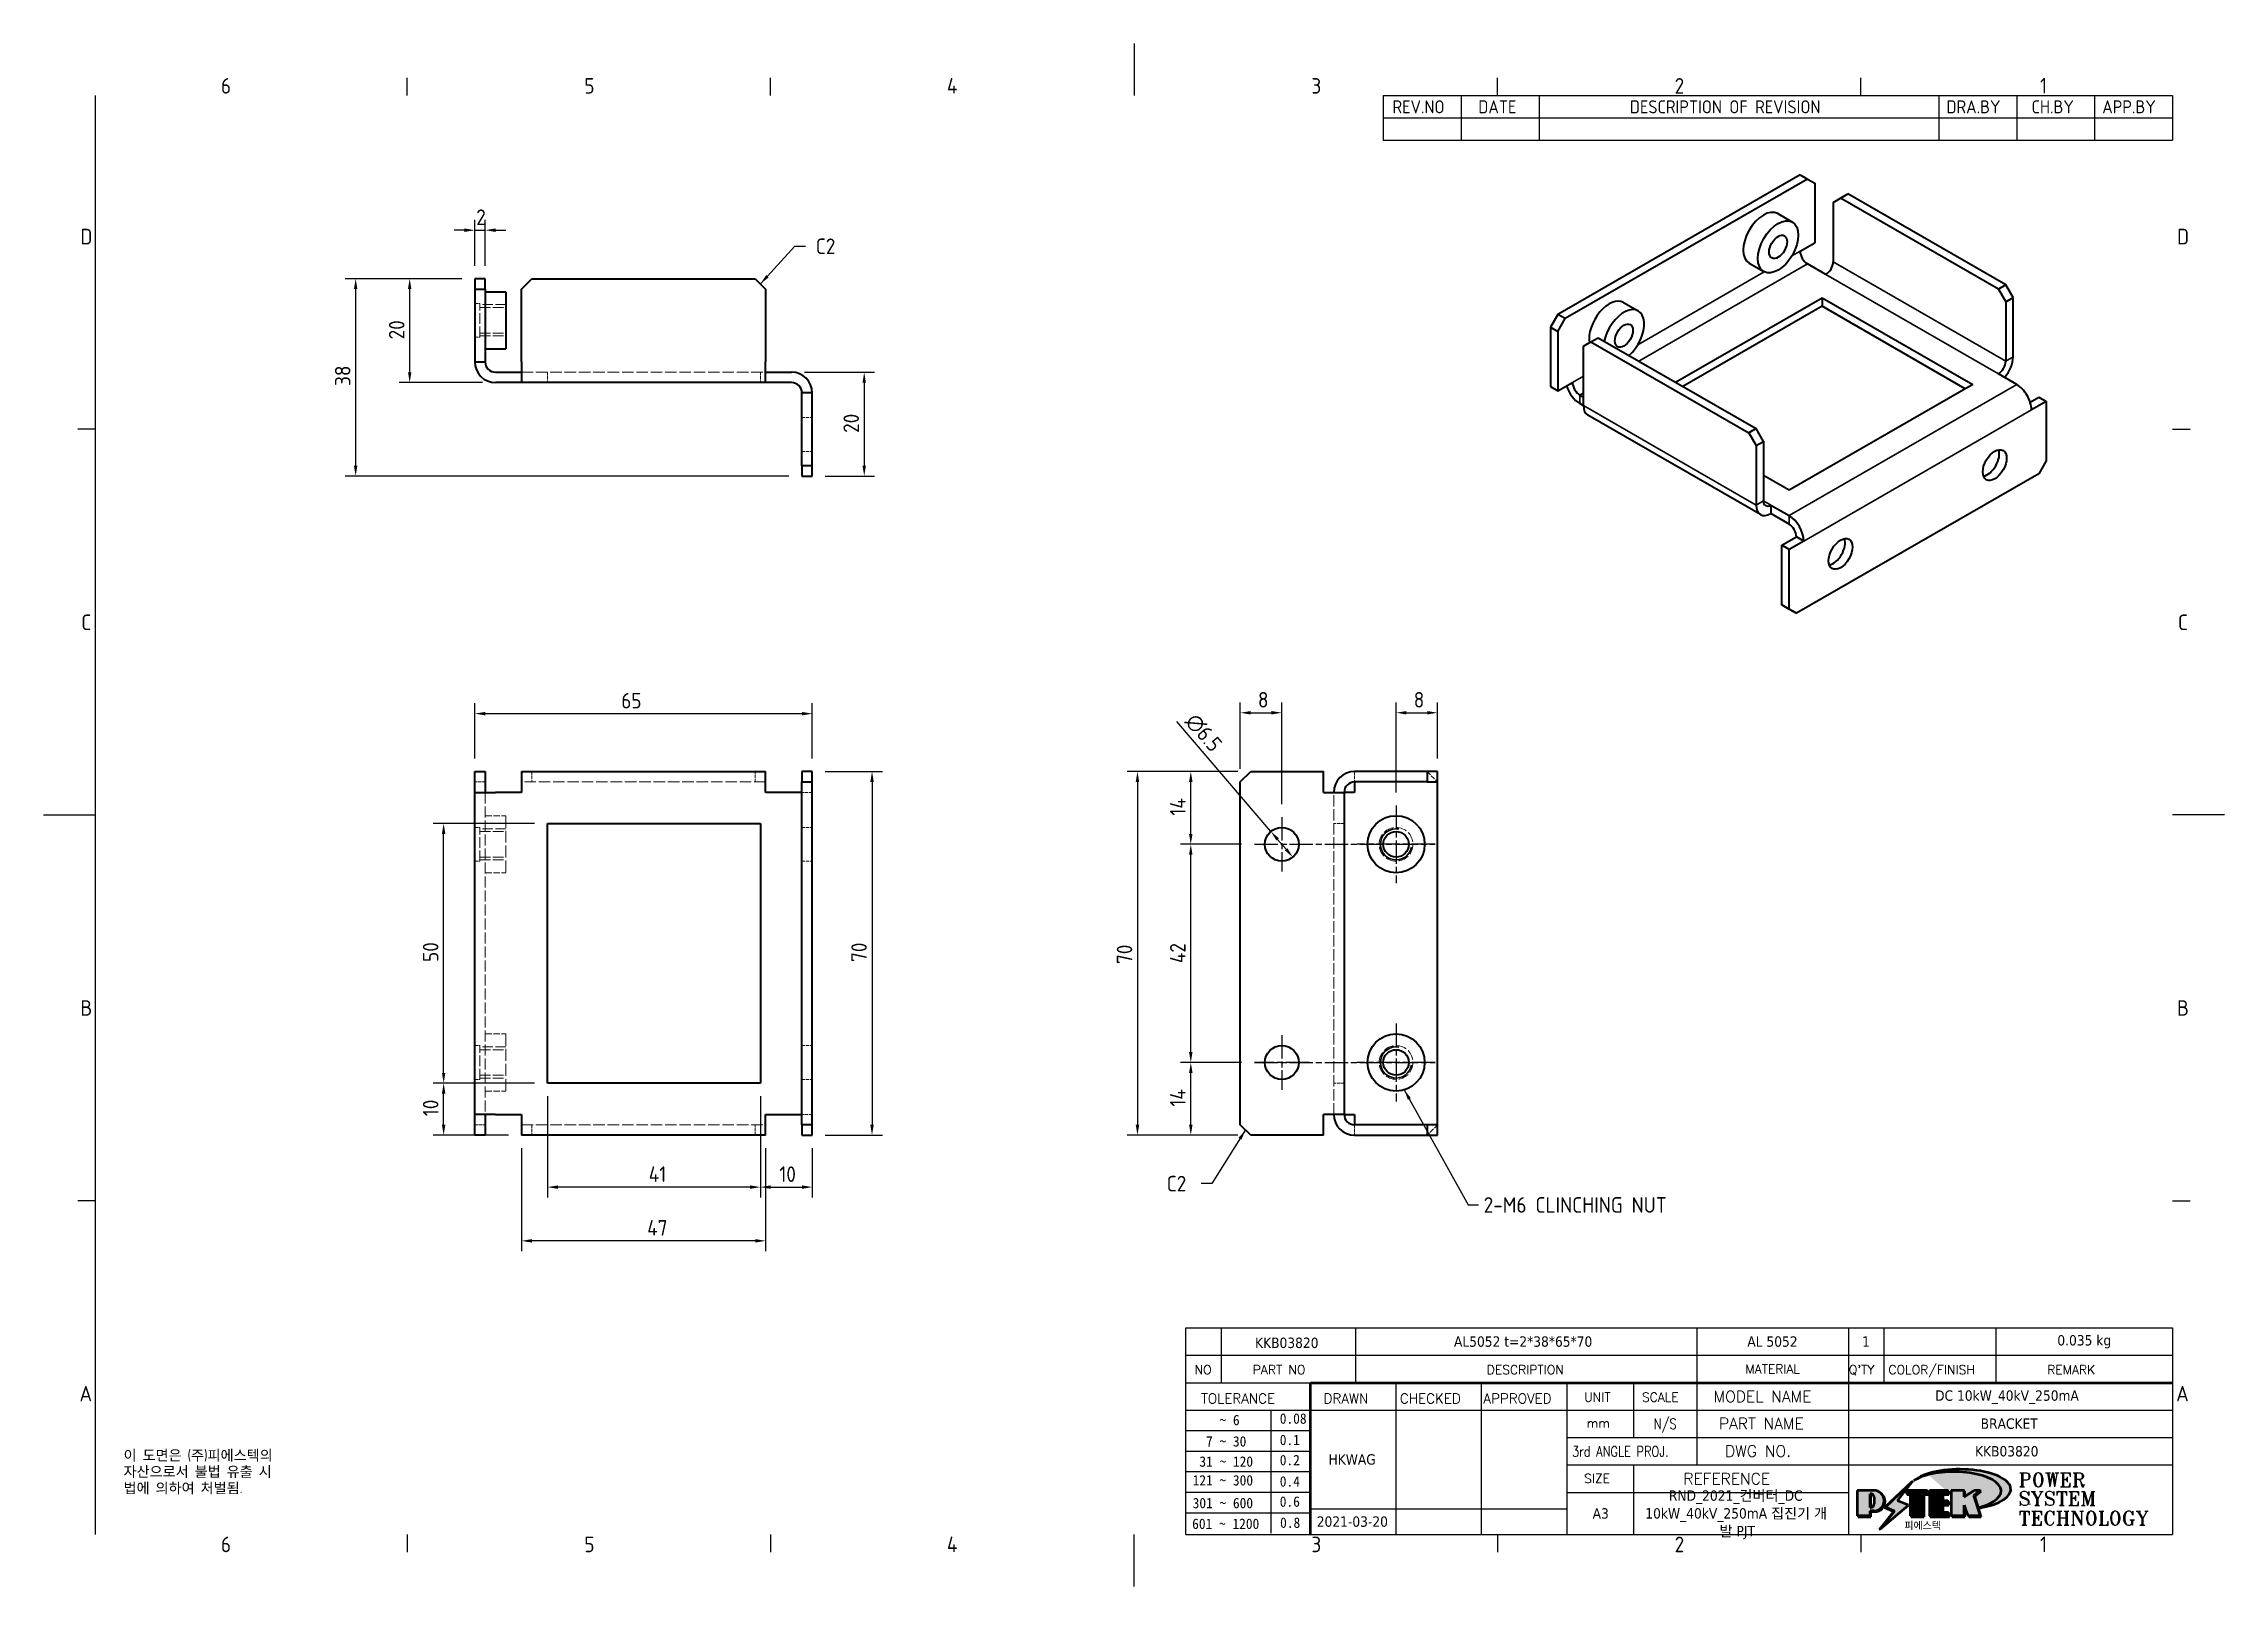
# Model space of a CAD drawing. Header units: millimetres. Extents: x 0 to 420, y 0 to 297.
import ezdxf
from ezdxf.enums import TextEntityAlignment as Align

# ---------------------------------------------------------------- set-up
doc = ezdxf.new("R2010")
doc.units = ezdxf.units.MM
doc.linetypes.add('CHAIN', pattern=[0.35429999999999995, 0.2362, -0.0295, 0.0591, -0.0295])
doc.linetypes.add('DASHED', pattern=[0.2067, 0.1654, -0.0413])
doc.layers.get('0').update_dxf_attribs({"color": 3, "lineweight": 25})
for name, color, linetype, lineweight in [('가려진 것(ISO)', 2, 'DASHED', 18), ('가시적인 것(ISO)', 3, 'Continuous', 40), ('가시적인 좁은 것(ISO)', 3, 'Continuous', 35), ('경계(ISO)', 7, 'Continuous', 25), ('기호(ISO)', 5, 'Continuous', 25), ('제목(ISO)', 5, 'Continuous', 50), ('중심 표식(ISO)', 1, 'Continuous', 25), ('중심선(ISO)', 1, 'Continuous', 25), ('치수(ISO)', 2, 'Continuous', 25), ('해치(ISO)', 7, 'Continuous', 18)]:
    doc.layers.add(name, color=color, linetype=linetype, lineweight=lineweight)
doc.styles.add('HAN_291', font='')
doc.styles.add('HAN_370', font='', dxfattribs={"width": 2})
doc.styles.add('ISO ProportionalPSTEK', font='isocp.shx')
doc.styles.add('RC_284', font='ROMANC.shx')
doc.styles.add('RC_287', font='ROMANC.shx')
doc.styles.add('RC_292', font='ROMANC.shx')
doc.styles.add('ROMANT_294', font='romant.shx')
doc.styles.add('문자 텍스트_PSTEK_POSCO', font='isocp.shx')
doc.styles.add('치수 텍스트_PSTEK_POSCO', font='isocp.shx')
doc.styles.add('텍스트 스타일198', font='tahoma.ttf')
doc.styles.add('텍스트 스타일333', font='ROMANC.shx', dxfattribs={"width": 0.800000011920929})
doc.styles.get('HAN_291').set_extended_font_data('GulimChe')
doc.styles.get('HAN_370').set_extended_font_data('GulimChe')
doc.dimstyles.new('치수_PSTEK_POSCO', dxfattribs={"dimtxt": 3, "dimasz": 2, "dimexe": 2, "dimexo": 2.5, "dimgap": 1, "dimtad": 1, "dimrnd": 1e-08, "dimdsep": 46, "dimtxsty": '치수 텍스트_PSTEK_POSCO', "dimcen": 0.09, "dimdle": 10, "dimclrd": 7, "dimclre": 7, "dimclrt": 2, "dimadec": 1, "dimazin": 2, "dimtfac": 1, "dimtmove": 0, "dimatfit": 3, "dimfxl": 0, "dimtolj": 1, "dimlwd": -1, "dimlwe": -1, "dimarcsym": 0})
doc.dimstyles.new('치수_PSTEK_POSCO$7', dxfattribs={"dimtxt": 3, "dimasz": 2, "dimexe": 2, "dimexo": 2.5, "dimgap": 1, "dimtad": 1, "dimrnd": 1e-08, "dimdsep": 46, "dimtxsty": '치수 텍스트_PSTEK_POSCO', "dimcen": 0.09, "dimdle": 10, "dimclrd": 7, "dimclre": 7, "dimclrt": 2, "dimadec": 1, "dimazin": 2, "dimtfac": 1, "dimtmove": 0, "dimatfit": 3, "dimfxl": 0, "dimtolj": 1, "dimlwd": -1, "dimlwe": -1, "dimarcsym": 0})

msp = doc.modelspace()

# ---------------------------------------------------------------- texts
at = {"layer": '기호(ISO)', "color": 2, "char_height": 3.00000011920929, "attachment_point": 4, "style": '치수 텍스트_PSTEK_POSCO'}
for insert in [(148.7097379738511, 257.9913834146754), (216.2948461254517, 77.52690511618704)]:
    msp.add_mtext('{C2}', dxfattribs=dict(at, insert=insert))
at = {"layer": '기호(ISO)', "color": 2, "insert": (277.3516358005879, 73.4311001685887), "char_height": 3.00000011920929, "width": 40.34446239471436, "attachment_point": 4, "style": '치수 텍스트_PSTEK_POSCO'}
msp.add_mtext('{\\fISOCP|b0|i0;\\H3.0000;2-M6 CLINCHING NUT}', dxfattribs=at)
at = {"layer": '기호(ISO)', "color": 7, "insert": (15.39462540488438, 26.22827243992431), "char_height": 2.000000029802322, "width": 51.24013826054251, "attachment_point": 1, "line_spacing_factor": 0.9442214369773865, "style": '문자 텍스트_PSTEK_POSCO'}
msp.add_mtext('{이 도면은 (주)피에스텍의\\P자산으로서 불법 유출 시 \\P법에 의하여 처벌됨.}', dxfattribs=at)

# ---------------------------------------------------------------- blocks, each defined once
blk = doc.blocks.new('경계 Default Border')
at = {"layer": '경계(ISO)'}
for p, q in [((70, 287.0000076293945), (70, 290.4000091552734)), ((140, 287.0000076293945), (140, 290.4000091552734)), ((280, 287.0000076293945), (280, 290.4000091552734)), ((350, 287.0000076293945), (350, 290.4000091552734)), ((10, 222.7499961853027), (6.599999666213989, 222.7499961853027)), ((410, 222.7499961853027), (413.4000015258789, 222.7499961853027)), ((10, 74.25000190734863), (6.599999666213989, 74.25000190734863)), ((410, 74.25000190734863), (413.4000015258789, 74.25000190734863)), ((70, 10), (70, 6.599999666213989)), ((140, 10), (140, 6.599999666213989)), ((280, 10), (280, 6.599999666213989)), ((350, 10), (350, 6.599999666213989))]:
    blk.add_line(p, q, dxfattribs=at)
at = {"layer": '경계(ISO)', "flags": 128}
for points in [[(210, 297.0000076293945), (210, 287.0000076293945)], [(10, 10), (10, 287.0000076293945)], [(0, 148.5000038146973), (10, 148.5000038146973)], [(420, 148.5000038146973), (410, 148.5000038146973)], [(210, 0), (210, 10)]]:
    blk.add_lwpolyline(points, dxfattribs=at)
at = {"layer": '경계(ISO)', "color": 2, "char_height": 3.00000011920929, "attachment_point": 7, "style": '문자 텍스트_PSTEK_POSCO'}
for s, insert in [('6', (34.14453946055966, 287.3713945155963)), ('5', (104.1445394605597, 287.3713945155963)), ('4', (173.9734701308116, 287.4)), ('3', (244.1685395229535, 287.3713945155963)), ('2', (314.127739416884, 287.3713945155963)), ('1', (384.4860661041481, 287.4)), ('D', (7.078270083685684, 258.3463944559917)), ('D', (410.878270202895, 258.3463944559917)), ('C', (7.244539400955009, 184.0963944559917)), ('C', (411.0445395201643, 184.0963944559917)), ('B', (7.078270083685684, 109.8463944559917)), ('B', (410.878270202895, 109.8463944559917)), ('A', (6.914400698149937, 35.61784856929444)), ('A', (410.7144008173592, 35.61784856929444)), ('6', (34.14453946055966, 6.57139439638704)), ('5', (104.1445394605597, 6.57139439638704)), ('4', (173.9734701308116, 6.59999988079071)), ('3', (244.1685395229535, 6.57139439638704)), ('2', (314.127739416884, 6.57139439638704)), ('1', (384.4860661041481, 6.59999988079071))]:
    blk.add_mtext(s, dxfattribs=dict(at, insert=insert))
blk = doc.blocks.new('제목 블록 PSTEK')
for color, points in [(252, [(317.2195697678507, 17.0593801673321), (322.0326348870767, 21.62682475217465), (322.2781991042243, 21.94392121864296), (317.0471853425802, 16.97985676345368), (318.7512090904202, 16.1899260703855), (316.0018030350395, 12.71868385740789), (316.3356552234328, 13.00206718743325), (318.9235935156908, 16.2694494742633)]), (5, [(321.6183518841322, 17.4193704504104), (319.5281351041078, 18.24969419629727), (322.4505835294948, 22.02344462252142), (317.2195697678507, 17.0593801673321), (318.9235935156908, 16.2694494742633), (316.1741874603099, 12.79820726128571)]), (1, [(324.4839107253602, 19.60711530335299), (325.2419748254881, 19.60711530335299), (325.2419748254881, 20.25857663940324), (321.2266040451076, 20.25857663940324), (321.2266040451076, 19.60711530335299), (321.9846681452406, 19.60711530335299), (321.9846681452406, 15.3430047401139), (324.4839107253602, 15.3430047401139)]), (252, [(321.9846681452406, 19.60711530335299), (321.4042753185749, 19.60711530335299), (321.4042753185749, 19.45905590879572), (321.9846681452406, 19.45905590879572)]), (252, [(324.6615819988275, 19.45905590879572), (325.4196460989604, 19.45905590879572), (325.4196460989604, 20.11051724484596), (325.2419748254881, 20.11051724484596), (325.2419748254881, 19.60711530335299), (324.4839107253602, 19.60711530335299), (324.4839107253602, 15.3430047401139), (322.1623394187076, 15.3430047401139), (322.1623394187076, 15.19494534555726), (324.6615819988275, 15.19494534555726)]), (1, [(329.2277337269622, 20.25857663940324), (325.65654113025, 20.25857663940324), (325.65654113025, 15.3430047401139), (329.3580259941756, 15.3430047401139), (329.3580259941756, 15.9944660761648), (328.1137701654877, 15.9944660761648), (328.1137701654877, 17.56360607323003), (329.2277337269622, 17.56360607323003), (329.2277337269622, 18.25543873810179), (328.1137701654877, 18.25543873810179), (328.1137701654877, 19.60711530335299), (329.2277337269622, 19.60711530335299)]), (252, [(328.2914414389548, 19.45905590879572), (329.4054050004294, 19.45905590879572), (329.4054050004294, 20.11051724484596), (329.2277337269622, 20.11051724484596), (329.2277337269622, 19.60711530335299), (328.1137701654877, 19.60711530335299), (328.1137701654877, 18.25543873810179), (328.2914414389548, 18.25543873810179)]), (252, [(328.2914414389548, 17.41554667867274), (329.4054050004294, 17.41554667867274), (329.4054050004294, 18.10737934354514), (329.2277337269622, 18.10737934354514), (329.2277337269622, 17.56360607323003), (328.1137701654877, 17.56360607323003), (328.1137701654877, 15.9944660761648), (328.2914414389548, 15.9944660761648)]), (1, [(332.3312149849806, 20.25857663940324), (329.8592894925411, 20.25857663940324), (329.8592894925411, 15.3430047401139), (332.3312149849806, 15.3430047401139), (332.3312149849806, 17.4318630164523), (333.0701931098801, 15.3430047401139), (335.4855464857051, 15.3430047401139), (334.2514536401189, 19.30614745124769), (335.4379594596742, 20.25857663940324), (334.3071782107978, 20.25857663940324), (332.3312149849806, 18.99741471888304)]), (252, [(332.5088862584528, 16.92964231796647), (332.3312149849806, 17.43186301645164), (332.3312149849806, 15.3430047401139), (330.0369607660135, 15.3430047401139), (330.0369607660135, 15.19494534555726), (332.5088862584528, 15.19494534555726)]), (252, [(332.5088862584528, 20.1105172448466), (332.3312149849806, 20.1105172448466), (332.3312149849806, 18.99741471888368), (332.5088862584528, 19.11081371413894)]), (252, [(335.6156307331414, 20.11051724484596), (335.2535118015555, 20.11051724484596), (334.2514536401189, 19.30614745124769), (335.4855464857051, 15.3430047401139), (333.1954852176545, 15.3430047401139), (333.2478643833523, 15.19494534555726), (335.6632177591723, 15.19494534555726), (334.4291249135862, 19.15808805669106)]), (252, [(329.5356972676428, 15.8464066816075), (329.3580259941756, 15.8464066816075), (329.3580259941756, 15.3430047401139), (325.8342124037171, 15.3430047401139), (325.8342124037171, 15.19494534555726), (329.5356972676428, 15.19494534555726)])]:
    blk.add_hatch(color=color).paths.add_polyline_path(points)
h = blk.add_hatch(color=1)
edge = h.paths.add_edge_path(flags=0)
edge.add_line((314.2242174273352, 19.60711530335299), (314.2242174273352, 17.00126995915134))
edge.add_line((314.2242174273352, 17.00126995915134), (314.3485873187598, 17.00126995915134))
edge.add_arc((314.3485873187598, 17.6527312952023), 0.6514613360509371, 270, 360)
edge.add_line((315.0000486548106, 17.6527312952023), (315.0000486548106, 18.95565396730211))
edge.add_arc((314.3485873187598, 18.95565396730212), 0.6514613360508712, 0, 90)
edge.add_line((314.3485873187598, 19.60711530335299), (314.2242174273352, 19.60711530335299))
edge = h.paths.add_edge_path()
edge.add_arc((314.9847713324306, 18.28938669179658), 1.969189947606664, 269.9999999999959, 450)
edge.add_line((314.9847713324306, 20.25857663940318), (311.7664314776902, 20.25857663940324))
edge.add_line((311.7664314776902, 20.25857663940324), (311.7664314776902, 15.3430047401139))
edge.add_line((311.7664314776902, 15.3430047401139), (314.2242174273352, 15.3430047401139))
edge.add_line((314.2242174273352, 15.3430047401139), (314.2242174273352, 16.32019674418991))
edge.add_line((314.2242174273352, 16.32019674418991), (314.9847713324307, 16.32019674418991))
h = blk.add_hatch(color=252)
edge = h.paths.add_edge_path()
edge.add_arc((314.9847713324309, 18.28938669179657), 1.969189947606666, 270, 406.8278729790604)
edge.add_arc((315.1624426058984, 18.1413272972396), 1.969189947606962, -90, 53.560984836317004, ccw=False)
edge.add_line((315.1624426058984, 16.17213734963263), (314.4018887008024, 16.17213734963263))
edge.add_line((314.4018887008024, 16.17213734963263), (314.4018887008024, 15.19494534555726))
edge.add_line((314.4018887008024, 15.19494534555726), (311.9441027511573, 15.19494534555726))
edge.add_line((311.9441027511573, 15.19494534555726), (311.9441027511573, 15.3430047401139))
edge.add_line((311.9441027511573, 15.3430047401139), (314.2242174273352, 15.3430047401139))
edge.add_line((314.2242174273352, 15.3430047401139), (314.2242174273352, 16.32019674418991))
edge.add_line((314.2242174273352, 16.32019674418991), (314.9847713324309, 16.32019674418991))
h = blk.add_hatch(color=252)
edge = h.paths.add_edge_path()
edge.add_line((314.4018887008024, 19.45905590879572), (314.5262585922315, 19.45905590879572))
edge.add_arc((314.5262585922314, 18.80759457274939), 0.6514613360463194, 60.4189348879147, 90.00000000000318, ccw=False)
edge.add_arc((314.3485873187602, 18.95565396730057), 0.6514613360524251, 39.96992292766206, 90.00000000009999)
edge.add_line((314.3485873187591, 19.60711530335307), (314.2242174273352, 19.60711530335298))
edge.add_line((314.2242174273352, 19.60711530335299), (314.2242174273352, 17.00126995915134))
edge.add_line((314.2242174273352, 17.00126995915134), (314.3485873187591, 17.00126995915134))
edge.add_arc((314.3485873187568, 17.652731295233), 0.6514613360816299, 270.0000000002, 274.6930825552478)
edge.add_line((314.4018887008024, 17.0034541317032), (314.4018887008024, 19.45905590879572))
at = {"layer": '해치(ISO)'}
h = blk.add_hatch(color=140, dxfattribs=at)
edge = h.paths.add_edge_path()
edge.add_ellipse((330.3660919371412, 20.15576403068321), major_axis=(9.100907360794343, 0), ratio=0.4069904968023172, start_angle=301.3098473703837, end_angle=507.7436900681698)
edge.add_ellipse((331.5340919371412, 20.4634168429492), major_axis=(-9.82350664112931, 0), ratio=0.3942600559756514, start_angle=111.51207141178469, end_angle=334.47025347086895, ccw=False)
edge.add_line((335.1363447531188, 16.8601935978785), (335.0955236905705, 16.99119398620872))
at = {"color": 180}
for p, q in [((182.475792979055, 11.79100474011392), (182.4757929790549, 51.56524660363496)), ((182.4757929790549, 51.56524660363496), (372.4757929537551, 51.56524660363496)), ((189.2651435055721, 51.56524660363496), (189.2651435055722, 41.00524660363494)), ((215.2152739891528, 41.00524660363494), (215.2152739891528, 51.56524660363496)), ((280.8758854511282, 51.56524660363496), (280.8758854511282, 41.00524660363494)), ((310.0881549537552, 51.56524660363496), (310.0881549537553, 41.00524660363494)), ((316.9044520275131, 51.56524660363496), (316.9044520275127, 41.00524660363494)), ((338.4566026226726, 51.56524660363496), (338.4566026226727, 41.00524660363494)), ((372.4757929537551, 51.56524660363496), (372.4757929537551, 11.79100474011389)), ((182.475792979055, 46.2852466036349), (372.4757929537551, 46.28524660363492)), ((182.475792979055, 41.00524660363493), (206.451475290024, 41.00524660363493)), ((222.9401812389276, 11.79100474011392), (222.9401812389276, 41.00524660363494)), ((239.4288871878316, 11.79100474011392), (239.4288871878316, 41.00524660363494)), ((255.9175931367356, 11.79100474011392), (255.9175931367356, 41.00524660363494)), ((268.6918866058747, 41.00524660363494), (268.6918866058747, 30.44524660363498)), ((280.8758854511282, 41.00524660363494), (280.8758854511282, 25.16524660363502)), ((310.088154953755, 41.00524660363494), (310.088154953755, 11.79100474011392)), ((182.475792979055, 35.72524660363497), (206.451475290024, 35.72524660363497)), ((198.8621818849491, 12.02524660363491), (198.8621818849491, 35.72524660363497)), ((206.451475290024, 35.72524660363497), (372.4757929537551, 35.72524660363497)), ((182.475792979055, 31.77524660363492), (206.451475290024, 31.77524660363492)), ((255.917593136736, 30.44524660363498), (372.4757929537552, 30.44524660363501)), ((182.475792979055, 27.82524660363487), (206.451475290024, 27.82524660363487)), ((182.475792979055, 23.87524660363505), (206.451475290024, 23.87524660363505)), ((255.9175931367359, 25.16524660363502), (372.4757929537552, 25.165246603635)), ((268.6918866058744, 25.16524660363502), (268.6918866058744, 11.79100474011392)), ((182.475792979055, 19.92524660363478), (206.451475290024, 19.92524660363478)), ((255.9175931367359, 19.88524660363481), (310.0881549537553, 19.88524660363481)), ((182.475792979055, 15.97524660363496), (206.451475290024, 15.97524660363496)), ((206.451475290024, 16.74100474011396), (255.9175931367359, 16.74100474011396)), ((182.475792979055, 11.79100474011392), (372.4757929537551, 11.79100474011389))]:
    blk.add_line(p, q, dxfattribs=at)
at = {"color": 7, "lineweight": 50}
for p, q in [((206.4514752900237, 11.79100474011392), (206.4514752900237, 41.00524660363494)), ((206.451475290024, 41.00524660363494), (372.4757929537551, 41.00524660363496))]:
    blk.add_line(p, q, dxfattribs=at)
at = {"color": 7}
for p, q in [((322.2781991042243, 21.94392121864296), (317.0471853425802, 16.97985676345368)), ((322.4505835294948, 22.02344462252142), (317.2195697678507, 17.0593801673321)), ((317.2195697678507, 17.0593801673321), (322.0326348870767, 21.62682475217465)), ((319.5281351041078, 18.24969419629727), (322.4505835294948, 22.02344462252142)), ((322.0326348870767, 21.62682475217465), (322.2781991042243, 21.94392121864296)), ((311.7664314776902, 20.25900474011391), (311.7664314776902, 15.34300474011391)), ((314.9847713324309, 20.25857663940324), (311.7664314776902, 20.25857663940324)), ((314.9847713324309, 20.25857663940324), (311.7664314776902, 20.25857663940324)), ((311.7664314776902, 20.25857663940324), (311.7664314776902, 15.3430047401139)), ((314.2242174273352, 17.00126995915134), (314.2242174273352, 19.60711530335299)), ((314.2242174273352, 19.60711530335299), (314.3485873187591, 19.60711530335299)), ((314.3485873187591, 19.60711530335299), (314.2242174273352, 19.60711530335299)), ((314.2242174273352, 19.60711530335299), (314.2242174273352, 17.00126995915134)), ((314.2242174273352, 17.00126995915134), (314.2242174273352, 19.60711530335299)), ((314.2242174273352, 19.60711530335299), (314.3485873187591, 19.60711530335299)), ((314.3485873187591, 17.00126995915134), (314.2242174273352, 17.00126995915134)), ((314.2242174273352, 17.00126995915134), (314.3485873187591, 17.00126995915134)), ((314.3485873187591, 17.00126995915134), (314.2242174273352, 17.00126995915134)), ((314.4018887008024, 19.45905590879572), (314.5262585922314, 19.45905590879572)), ((314.4018887008024, 17.0034541317032), (314.4018887008024, 19.45905590879572)), ((315.0000486548106, 18.95565396730275), (315.0000486548106, 17.65273129520161)), ((315.0000486548106, 18.95565396730275), (315.0000486548106, 17.65273129520161)), ((316.1741874603099, 12.79820726128571), (321.6183518841322, 17.4193704504104)), ((317.0471853425802, 16.97985676345368), (318.7512090904202, 16.1899260703855)), ((318.9235935156908, 16.2694494742633), (317.2195697678507, 17.0593801673321)), ((317.2195697678507, 17.0593801673321), (318.9235935156908, 16.2694494742633)), ((321.6183518841322, 17.4193704504104), (319.5281351041078, 18.24969419629727)), ((325.2419748254881, 20.25857663940324), (321.2266040451076, 20.25857663940324)), ((321.2266040451076, 20.25857663940324), (321.2266040451076, 19.60711530335299)), ((325.2419748254881, 20.25857663940324), (321.2266040451076, 20.25857663940324)), ((321.2266040451076, 20.25857663940324), (321.2266040451076, 19.60711530335299)), ((321.2266040451076, 19.60711530335299), (321.9846681452406, 19.60711530335299)), ((321.2266040451076, 19.60711530335299), (321.9846681452406, 19.60711530335299)), ((321.4042753185749, 19.60711530335299), (321.4042753185749, 19.45905590879572)), ((321.9846681452406, 19.60711530335299), (321.4042753185749, 19.60711530335299)), ((321.4042753185749, 19.45905590879572), (321.9846681452406, 19.45905590879572)), ((321.9846681452406, 19.60711530335299), (321.9846681452406, 15.3430047401139)), ((321.9846681452406, 19.45905590879572), (321.9846681452406, 19.60711530335299)), ((321.9846681452406, 19.60711530335299), (321.9846681452406, 15.3430047401139)), ((324.4839107253602, 19.60711530335299), (325.2419748254881, 19.60711530335299)), ((324.4839107253602, 15.3430047401139), (324.4839107253602, 19.60711530335299)), ((325.2419748254881, 19.60711530335299), (324.4839107253602, 19.60711530335299)), ((324.4839107253602, 19.60711530335299), (324.4839107253602, 15.3430047401139)), ((324.4839107253602, 19.60711530335299), (325.2419748254881, 19.60711530335299)), ((324.4839107253602, 15.3430047401139), (324.4839107253602, 19.60711530335299)), ((324.6615819988275, 19.45905590879572), (325.4196460989604, 19.45905590879572)), ((324.6615819988275, 15.19494534555726), (324.6615819988275, 19.45905590879572)), ((325.2419748254881, 19.60711530335299), (325.2419748254881, 20.25857663940324)), ((325.2419748254881, 19.60711530335299), (325.2419748254881, 20.25857663940324)), ((325.4196460989604, 20.11051724484596), (325.2419748254881, 20.11051724484596)), ((325.2419748254881, 20.11051724484596), (325.2419748254881, 19.60711530335299)), ((325.4196460989604, 19.45905590879572), (325.4196460989604, 20.11051724484596)), ((329.2277337269622, 20.25857663940324), (325.65654113025, 20.25857663940324)), ((325.65654113025, 20.25857663940324), (325.65654113025, 15.3430047401139)), ((325.65654113025, 20.25857663940324), (325.65654113025, 15.3430047401139)), ((329.2277337269622, 20.25857663940324), (325.65654113025, 20.25857663940324)), ((328.1137701654877, 18.25543873810179), (328.1137701654877, 19.60711530335299)), ((328.1137701654877, 19.60711530335299), (329.2277337269622, 19.60711530335299)), ((329.2277337269622, 19.60711530335299), (328.1137701654877, 19.60711530335299)), ((328.1137701654877, 19.60711530335299), (328.1137701654877, 18.25543873810179)), ((328.1137701654877, 18.25543873810179), (328.1137701654877, 19.60711530335299)), ((328.1137701654877, 19.60711530335299), (329.2277337269622, 19.60711530335299)), ((329.2277337269622, 18.25543873810179), (328.1137701654877, 18.25543873810179)), ((328.1137701654877, 18.25543873810179), (328.2914414389548, 18.25543873810179)), ((329.2277337269622, 18.25543873810179), (328.1137701654877, 18.25543873810179)), ((328.1137701654877, 17.56360607323003), (329.2277337269622, 17.56360607323003)), ((328.1137701654877, 15.9944660761648), (328.1137701654877, 17.56360607323003)), ((329.2277337269622, 17.56360607323003), (328.1137701654877, 17.56360607323003)), ((328.1137701654877, 17.56360607323003), (328.1137701654877, 15.9944660761648)), ((328.1137701654877, 17.56360607323003), (329.2277337269622, 17.56360607323003)), ((328.1137701654877, 15.9944660761648), (328.1137701654877, 17.56360607323003)), ((328.2914414389548, 18.25543873810179), (328.2914414389548, 19.45905590879572)), ((328.2914414389548, 19.45905590879572), (329.4054050004294, 19.45905590879572)), ((328.2914414389548, 15.9944660761648), (328.2914414389548, 17.41554667867274)), ((328.2914414389548, 17.41554667867274), (329.4054050004294, 17.41554667867274)), ((329.2277337269622, 19.60711530335299), (329.2277337269622, 20.25857663940324)), ((329.2277337269622, 19.60711530335299), (329.2277337269622, 20.25857663940324)), ((329.4054050004294, 20.11051724484596), (329.2277337269622, 20.11051724484596)), ((329.2277337269622, 20.11051724484596), (329.2277337269622, 19.60711530335299)), ((329.2277337269622, 17.56360607323003), (329.2277337269622, 18.25543873810179)), ((329.2277337269622, 17.56360607323003), (329.2277337269622, 18.25543873810179)), ((329.4054050004294, 18.10737934354514), (329.2277337269622, 18.10737934354514)), ((329.2277337269622, 18.10737934354514), (329.2277337269622, 17.56360607323003)), ((329.4054050004294, 19.45905590879572), (329.4054050004294, 20.11051724484596)), ((329.4054050004294, 17.41554667867274), (329.4054050004294, 18.10737934354514)), ((332.3312149849806, 20.25857663940324), (329.8592894925411, 20.25857663940324)), ((329.8592894925411, 20.25857663940324), (329.8592894925411, 15.3430047401139)), ((329.8592894925411, 20.25857663940324), (329.8592894925411, 15.3430047401139)), ((332.3312149849806, 20.25857663940324), (329.8592894925411, 20.25857663940324)), ((334.3071782107978, 20.25857663940324), (332.3312149849806, 18.99741471888304)), ((332.3312149849806, 18.99741471888304), (332.3312149849806, 20.25857663940324)), ((334.3071782107978, 20.25857663940324), (332.3312149849806, 18.99741471888304)), ((332.3312149849806, 18.99741471888304), (332.3312149849806, 20.25857663940324)), ((332.5088862584528, 20.1105172448466), (332.3312149849806, 20.1105172448466)), ((332.3312149849806, 20.1105172448466), (332.3312149849806, 18.99741471888368)), ((332.3312149849806, 18.99741471888368), (332.5088862584528, 19.11081371413894)), ((332.3312149849806, 17.4318630164523), (333.0701931098801, 15.3430047401139)), ((332.3312149849806, 15.3430047401139), (332.3312149849806, 17.4318630164523)), ((332.5088862584528, 16.92964231796647), (332.3312149849806, 17.43186301645164)), ((332.3312149849806, 17.43186301645164), (332.3312149849806, 15.3430047401139)), ((332.3312149849806, 17.4318630164523), (333.0701931098801, 15.3430047401139)), ((332.3312149849806, 15.3430047401139), (332.3312149849806, 17.4318630164523)), ((332.5088862584528, 19.11081371413894), (332.5088862584528, 20.1105172448466)), ((332.5088862584528, 15.19494534555726), (332.5088862584528, 16.92964231796647)), ((334.2514536401189, 19.30614745124769), (335.4379594596742, 20.25857663940324)), ((334.2514536401189, 19.30614745124769), (335.4379594596742, 20.25857663940324)), ((335.2535118015555, 20.11051724484596), (334.2514536401189, 19.30614745124769)), ((335.4855464857051, 15.3430047401139), (334.2514536401189, 19.30614745124769)), ((334.2514536401189, 19.30614745124769), (335.4855464857051, 15.3430047401139)), ((335.4855464857051, 15.3430047401139), (334.2514536401189, 19.30614745124769)), ((335.4379594596742, 20.25857663940324), (334.3071782107978, 20.25857663940324)), ((335.4379594596742, 20.25857663940324), (334.3071782107978, 20.25857663940324)), ((334.4291249135862, 19.15808805669104), (335.6156307331414, 20.11051724484596)), ((335.6632177591723, 15.19494534555726), (334.4291249135862, 19.15808805669104)), ((335.6156307331414, 20.11051724484596), (335.2535118015555, 20.11051724484596)), ((345.0447381189468, 17.50375595811051), (344.9867755289346, 17.689895936919)), ((311.7664314776902, 15.3430047401139), (314.2242174273352, 15.3430047401139)), ((311.7664314776902, 15.3430047401139), (314.2242174273352, 15.3430047401139)), ((314.2242174273352, 15.3430047401139), (311.9441027511573, 15.3430047401139)), ((311.9441027511573, 15.3430047401139), (311.9441027511573, 15.19494534555726)), ((311.9441027511573, 15.19494534555726), (314.4018887008024, 15.19494534555726)), ((314.2242174273352, 16.32019674418991), (314.9847713324309, 16.32019674418991)), ((314.2242174273352, 15.3430047401139), (314.2242174273352, 16.32019674418991)), ((314.9847713324309, 16.32019674418991), (314.2242174273352, 16.32019674418991)), ((314.2242174273352, 16.32019674418991), (314.2242174273352, 15.3430047401139)), ((314.2242174273352, 16.32019674418991), (314.9847713324309, 16.32019674418991)), ((314.2242174273352, 15.3430047401139), (314.2242174273352, 16.32019674418991)), ((314.4018887008024, 16.17213734963263), (315.162442605898, 16.17213734963263)), ((314.4018887008024, 15.19494534555726), (314.4018887008024, 16.17213734963263)), ((318.7512090904202, 16.1899260703855), (316.0018030350395, 12.71868385740789)), ((316.0018030350395, 12.71868385740789), (316.3356552234328, 13.00206718743325)), ((318.9235935156908, 16.2694494742633), (316.1741874603099, 12.79820726128571)), ((316.3356552234328, 13.00206718743325), (318.9235935156908, 16.2694494742633)), ((321.9846681452406, 15.3430047401139), (324.4839107253602, 15.3430047401139)), ((321.9846681452406, 15.3430047401139), (324.4839107253602, 15.3430047401139)), ((324.4839107253602, 15.3430047401139), (322.1623394187076, 15.3430047401139)), ((322.1623394187076, 15.3430047401139), (322.1623394187076, 15.19494534555726)), ((322.1623394187076, 15.19494534555726), (324.6615819988275, 15.19494534555726)), ((325.65654113025, 15.3430047401139), (329.3580259941756, 15.3430047401139)), ((325.65654113025, 15.3430047401139), (329.3580259941756, 15.3430047401139)), ((329.3580259941756, 15.3430047401139), (325.8342124037171, 15.3430047401139)), ((325.8342124037171, 15.3430047401139), (325.8342124037171, 15.19494534555726)), ((325.8342124037171, 15.19494534555726), (329.5356972676428, 15.19494534555726)), ((329.3580259941756, 15.9944660761648), (328.1137701654877, 15.9944660761648)), ((328.1137701654877, 15.9944660761648), (328.2914414389548, 15.9944660761648)), ((329.3580259941756, 15.9944660761648), (328.1137701654877, 15.9944660761648)), ((329.3580259941756, 15.3430047401139), (329.3580259941756, 15.9944660761648)), ((329.3580259941756, 15.3430047401139), (329.3580259941756, 15.9944660761648)), ((329.5356972676428, 15.8464066816075), (329.3580259941756, 15.8464066816075)), ((329.3580259941756, 15.8464066816075), (329.3580259941756, 15.3430047401139)), ((329.5356972676428, 15.19494534555726), (329.5356972676428, 15.8464066816075)), ((329.8592894925411, 15.3430047401139), (332.3312149849806, 15.3430047401139)), ((329.8592894925411, 15.3430047401139), (332.3312149849806, 15.3430047401139)), ((332.3312149849806, 15.3430047401139), (330.0369607660135, 15.3430047401139)), ((330.0369607660135, 15.3430047401139), (330.0369607660135, 15.19494534555726)), ((330.0369607660135, 15.19494534555726), (332.5088862584528, 15.19494534555726)), ((333.0701931098801, 15.3430047401139), (335.4855464857051, 15.3430047401139)), ((333.0701931098801, 15.3430047401139), (335.4855464857051, 15.3430047401139)), ((335.4855464857051, 15.3430047401139), (333.1954852176545, 15.3430047401139)), ((333.1954852176545, 15.3430047401139), (333.2478643833523, 15.19494534555726)), ((333.2478643833523, 15.19494534555726), (335.6632177591723, 15.19494534555726))]:
    blk.add_line(p, q, dxfattribs=at)
at = {"color": 5}
for p, q in [((322.4505835294948, 22.02344462252142), (317.2195697678507, 17.0593801673321)), ((319.5281351041078, 18.24969419629727), (322.4505835294948, 22.02344462252142)), ((316.1741874603099, 12.79820726128571), (321.6183518841322, 17.4193704504104)), ((317.2195697678507, 17.0593801673321), (318.9235935156908, 16.2694494742633)), ((321.6183518841322, 17.4193704504104), (319.5281351041078, 18.24969419629727)), ((318.9235935156908, 16.2694494742633), (316.1741874603099, 12.79820726128571))]:
    blk.add_line(p, q, dxfattribs=at)
at = {"color": 1}
for p, q in [((314.9847713324309, 20.25857663940324), (311.7664314776902, 20.25857663940324)), ((311.7664314776902, 20.25857663940324), (311.7664314776902, 15.3430047401139)), ((314.2242174273352, 17.00126995915134), (314.2242174273352, 19.60711530335299)), ((314.2242174273352, 19.60711530335299), (314.3485873187591, 19.60711530335299)), ((314.3485873187591, 17.00126995915134), (314.2242174273352, 17.00126995915134)), ((315.0000486548106, 18.95565396730275), (315.0000486548106, 17.65273129520161)), ((325.2419748254881, 20.25857663940324), (321.2266040451076, 20.25857663940324)), ((321.2266040451076, 20.25857663940324), (321.2266040451076, 19.60711530335299)), ((321.2266040451076, 19.60711530335299), (321.9846681452406, 19.60711530335299)), ((321.9846681452406, 19.60711530335299), (321.9846681452406, 15.3430047401139)), ((324.4839107253602, 19.60711530335299), (325.2419748254881, 19.60711530335299)), ((324.4839107253602, 15.3430047401139), (324.4839107253602, 19.60711530335299)), ((325.2419748254881, 19.60711530335299), (325.2419748254881, 20.25857663940324)), ((329.2277337269622, 20.25857663940324), (325.65654113025, 20.25857663940324)), ((325.65654113025, 20.25857663940324), (325.65654113025, 15.3430047401139)), ((328.1137701654877, 18.25543873810179), (328.1137701654877, 19.60711530335299)), ((328.1137701654877, 19.60711530335299), (329.2277337269622, 19.60711530335299)), ((329.2277337269622, 18.25543873810179), (328.1137701654877, 18.25543873810179)), ((328.1137701654877, 17.56360607323003), (329.2277337269622, 17.56360607323003)), ((328.1137701654877, 15.9944660761648), (328.1137701654877, 17.56360607323003)), ((329.2277337269622, 19.60711530335299), (329.2277337269622, 20.25857663940324)), ((329.2277337269622, 17.56360607323003), (329.2277337269622, 18.25543873810179)), ((332.3312149849806, 20.25857663940324), (329.8592894925411, 20.25857663940324)), ((329.8592894925411, 20.25857663940324), (329.8592894925411, 15.3430047401139)), ((334.3071782107978, 20.25857663940324), (332.3312149849806, 18.99741471888304)), ((332.3312149849806, 18.99741471888304), (332.3312149849806, 20.25857663940324)), ((332.3312149849806, 17.4318630164523), (333.0701931098801, 15.3430047401139)), ((332.3312149849806, 15.3430047401139), (332.3312149849806, 17.4318630164523)), ((334.2514536401189, 19.30614745124769), (335.4379594596742, 20.25857663940324)), ((335.4855464857051, 15.3430047401139), (334.2514536401189, 19.30614745124769)), ((335.4379594596742, 20.25857663940324), (334.3071782107978, 20.25857663940324)), ((311.7664314776902, 15.3430047401139), (314.2242174273352, 15.3430047401139)), ((314.2242174273352, 16.32019674418991), (314.9847713324309, 16.32019674418991)), ((314.2242174273352, 15.3430047401139), (314.2242174273352, 16.32019674418991)), ((321.9846681452406, 15.3430047401139), (324.4839107253602, 15.3430047401139)), ((325.65654113025, 15.3430047401139), (329.3580259941756, 15.3430047401139)), ((329.3580259941756, 15.9944660761648), (328.1137701654877, 15.9944660761648)), ((329.3580259941756, 15.3430047401139), (329.3580259941756, 15.9944660761648)), ((329.8592894925411, 15.3430047401139), (332.3312149849806, 15.3430047401139)), ((333.0701931098801, 15.3430047401139), (335.4855464857051, 15.3430047401139))]:
    blk.add_line(p, q, dxfattribs=at)
at = {"color": 7}
for centre, radius, start, end in [((314.3485873187598, 18.95565396730211), 0.6514613360508712, 0, 90), ((314.3485873187602, 18.95565396730057), 0.6514613360524251, 39.96992292766117, 90), ((314.3485873187598, 18.95565396730212), 0.6514613360508712, 0, 90), ((314.3485873187597, 17.65273129520228), 0.6514613360509381, 270, 0), ((314.3485873187598, 17.6527312952023), 0.6514613360509381, 270, 0), ((314.3485873187568, 17.652731295233), 0.6514613360816299, 270, 274.6930825552478), ((314.5262585922314, 18.80759457274939), 0.6514613360463193, 60.41893488791137, 90), ((314.9847713324309, 18.28938669179658), 1.969189947606665, 270, 90), ((314.9847713324309, 18.28938669179658), 1.969189947606665, 270, 90), ((314.9847713324307, 18.2893866917965), 1.969189947606594, 270, 46.82787297909833), ((315.1624426058984, 18.1413272972396), 1.969189947606961, 270, 53.56098483636067)]:
    blk.add_arc(centre, radius, start, end, dxfattribs=at)
at = {"color": 1}
for centre, radius, start, end in [((314.3485873187598, 18.95565396730211), 0.6514613360508712, 0, 90), ((314.3485873187598, 17.6527312952023), 0.6514613360509381, 270, 0), ((314.9847713324309, 18.28938669179657), 1.969189947606665, 270, 90)]:
    blk.add_arc(centre, radius, start, end, dxfattribs=at)
at = {"layer": '제목(ISO)', "lineweight": 18}
blk.add_line((182.475792979055, 35.72500474011393), (182.475792979055, 11.79100474011392), dxfattribs=at)
at = {"layer": '제목(ISO)'}
for p, q in [((322.2781991042243, 21.94392121864296), (317.0471853425802, 16.97985676345368)), ((322.4505835294948, 22.02344462252142), (317.2195697678507, 17.0593801673321)), ((317.2195697678507, 17.0593801673321), (322.0326348870767, 21.62682475217465)), ((319.5281351041078, 18.24969419629727), (322.4505835294948, 22.02344462252142)), ((322.0326348870767, 21.62682475217465), (322.2781991042243, 21.94392121864296)), ((314.9847713324306, 20.25857663940324), (311.7664314776902, 20.25857663940324)), ((311.7664314776902, 20.25857663940324), (311.7664314776902, 15.3430047401139)), ((314.2242174273352, 17.00126995915134), (314.2242174273352, 19.60711530335299)), ((314.2242174273352, 19.60711530335299), (314.3485873187598, 19.60711530335299)), ((314.3485873187591, 19.60711530335299), (314.2242174273352, 19.60711530335299)), ((314.2242174273352, 19.60711530335299), (314.2242174273352, 17.00126995915134)), ((314.3485873187598, 17.00126995915134), (314.2242174273352, 17.00126995915134)), ((314.2242174273352, 17.00126995915134), (314.3485873187591, 17.00126995915134)), ((314.4018887008024, 19.45905590879572), (314.5262585922314, 19.45905590879572)), ((314.4018887008024, 17.0034541317032), (314.4018887008024, 19.45905590879572)), ((315.0000486548106, 18.95565396730211), (315.0000486548106, 17.6527312952023)), ((316.1741874603099, 12.79820726128571), (321.6183518841322, 17.4193704504104)), ((317.0471853425802, 16.97985676345368), (318.7512090904202, 16.1899260703855)), ((317.2195697678507, 17.0593801673321), (318.9235935156908, 16.2694494742633)), ((318.9235935156908, 16.2694494742633), (317.2195697678507, 17.0593801673321)), ((321.6183518841322, 17.4193704504104), (319.5281351041078, 18.24969419629727)), ((325.2419748254881, 20.25857663940324), (321.2266040451076, 20.25857663940324)), ((321.2266040451076, 20.25857663940324), (321.2266040451076, 19.60711530335299)), ((321.2266040451076, 19.60711530335299), (321.9846681452406, 19.60711530335299)), ((321.9846681452406, 19.60711530335299), (321.4042753185749, 19.60711530335299)), ((321.4042753185749, 19.60711530335299), (321.4042753185749, 19.45905590879572)), ((321.4042753185749, 19.45905590879572), (321.9846681452406, 19.45905590879572)), ((321.9846681452406, 19.60711530335299), (321.9846681452406, 15.3430047401139)), ((321.9846681452406, 19.45905590879572), (321.9846681452406, 19.60711530335299)), ((324.4839107253602, 19.60711530335299), (325.2419748254881, 19.60711530335299)), ((324.4839107253602, 15.3430047401139), (324.4839107253602, 19.60711530335299)), ((325.2419748254881, 19.60711530335299), (324.4839107253602, 19.60711530335299)), ((324.4839107253602, 19.60711530335299), (324.4839107253602, 15.3430047401139)), ((324.6615819988275, 19.45905590879572), (325.4196460989604, 19.45905590879572)), ((324.6615819988275, 15.19494534555726), (324.6615819988275, 19.45905590879572)), ((325.2419748254881, 19.60711530335299), (325.2419748254881, 20.25857663940324)), ((325.4196460989604, 20.11051724484596), (325.2419748254881, 20.11051724484596)), ((325.2419748254881, 20.11051724484596), (325.2419748254881, 19.60711530335299)), ((325.4196460989604, 19.45905590879572), (325.4196460989604, 20.11051724484596)), ((329.2277337269622, 20.25857663940324), (325.65654113025, 20.25857663940324)), ((325.65654113025, 20.25857663940324), (325.65654113025, 15.3430047401139)), ((328.1137701654877, 18.25543873810179), (328.1137701654877, 19.60711530335299)), ((328.1137701654877, 19.60711530335299), (329.2277337269622, 19.60711530335299)), ((329.2277337269622, 19.60711530335299), (328.1137701654877, 19.60711530335299)), ((328.1137701654877, 19.60711530335299), (328.1137701654877, 18.25543873810179)), ((329.2277337269622, 18.25543873810179), (328.1137701654877, 18.25543873810179)), ((328.1137701654877, 18.25543873810179), (328.2914414389548, 18.25543873810179)), ((328.1137701654877, 15.9944660761648), (328.1137701654877, 17.56360607323003)), ((328.1137701654877, 17.56360607323003), (329.2277337269622, 17.56360607323003)), ((329.2277337269622, 17.56360607323003), (328.1137701654877, 17.56360607323003)), ((328.1137701654877, 17.56360607323003), (328.1137701654877, 15.9944660761648)), ((328.2914414389548, 19.45905590879572), (329.4054050004294, 19.45905590879572)), ((328.2914414389548, 18.25543873810179), (328.2914414389548, 19.45905590879572)), ((328.2914414389548, 17.41554667867274), (329.4054050004294, 17.41554667867274)), ((328.2914414389548, 15.9944660761648), (328.2914414389548, 17.41554667867274)), ((329.2277337269622, 19.60711530335299), (329.2277337269622, 20.25857663940324)), ((329.4054050004294, 20.11051724484596), (329.2277337269622, 20.11051724484596)), ((329.2277337269622, 20.11051724484596), (329.2277337269622, 19.60711530335299)), ((329.2277337269622, 17.56360607323003), (329.2277337269622, 18.25543873810179)), ((329.4054050004294, 18.10737934354514), (329.2277337269622, 18.10737934354514)), ((329.2277337269622, 18.10737934354514), (329.2277337269622, 17.56360607323003)), ((329.4054050004294, 19.45905590879572), (329.4054050004294, 20.11051724484596)), ((329.4054050004294, 17.41554667867274), (329.4054050004294, 18.10737934354514)), ((332.3312149849806, 20.25857663940324), (329.8592894925411, 20.25857663940324)), ((329.8592894925411, 20.25857663940324), (329.8592894925411, 15.3430047401139)), ((334.3071782107978, 20.25857663940324), (332.3312149849806, 18.99741471888304)), ((332.3312149849806, 18.99741471888304), (332.3312149849806, 20.25857663940324)), ((332.5088862584528, 20.1105172448466), (332.3312149849806, 20.1105172448466)), ((332.3312149849806, 20.1105172448466), (332.3312149849806, 18.99741471888368)), ((332.3312149849806, 18.99741471888368), (332.5088862584528, 19.11081371413894)), ((332.3312149849806, 15.3430047401139), (332.3312149849806, 17.4318630164523)), ((332.3312149849806, 17.4318630164523), (333.0701931098801, 15.3430047401139)), ((332.5088862584528, 16.92964231796647), (332.3312149849806, 17.43186301645164)), ((332.3312149849806, 17.43186301645164), (332.3312149849806, 15.3430047401139)), ((332.5088862584528, 19.11081371413894), (332.5088862584528, 20.1105172448466)), ((332.5088862584528, 15.19494534555726), (332.5088862584528, 16.92964231796647)), ((334.2514536401189, 19.30614745124769), (335.4379594596742, 20.25857663940324)), ((335.2535118015555, 20.11051724484596), (334.2514536401189, 19.30614745124769)), ((335.4855464857051, 15.3430047401139), (334.2514536401189, 19.30614745124769)), ((334.2514536401189, 19.30614745124769), (335.4855464857051, 15.3430047401139)), ((335.4379594596742, 20.25857663940324), (334.3071782107978, 20.25857663940324)), ((334.4291249135862, 19.15808805669106), (335.6156307331414, 20.11051724484596)), ((335.6632177591723, 15.19494534555726), (334.4291249135862, 19.15808805669106)), ((335.6156307331414, 20.11051724484596), (335.2535118015555, 20.11051724484596)), ((311.7664314776902, 15.3430047401139), (314.2242174273352, 15.3430047401139)), ((314.2242174273352, 15.3430047401139), (311.9441027511573, 15.3430047401139)), ((311.9441027511573, 15.3430047401139), (311.9441027511573, 15.19494534555726)), ((311.9441027511573, 15.19494534555726), (314.4018887008024, 15.19494534555726)), ((314.2242174273352, 15.3430047401139), (314.2242174273352, 16.32019674418991)), ((314.2242174273352, 16.32019674418991), (314.9847713324307, 16.32019674418991)), ((314.9847713324309, 16.32019674418991), (314.2242174273352, 16.32019674418991)), ((314.2242174273352, 16.32019674418991), (314.2242174273352, 15.3430047401139)), ((314.4018887008024, 15.19494534555726), (314.4018887008024, 16.17213734963263)), ((314.4018887008024, 16.17213734963263), (315.1624426058984, 16.17213734963263)), ((318.7512090904202, 16.1899260703855), (316.0018030350395, 12.71868385740789)), ((316.0018030350395, 12.71868385740789), (316.3356552234328, 13.00206718743325)), ((318.9235935156908, 16.2694494742633), (316.1741874603099, 12.79820726128571)), ((316.3356552234328, 13.00206718743325), (318.9235935156908, 16.2694494742633)), ((321.9846681452406, 15.3430047401139), (324.4839107253602, 15.3430047401139)), ((324.4839107253602, 15.3430047401139), (322.1623394187076, 15.3430047401139)), ((322.1623394187076, 15.3430047401139), (322.1623394187076, 15.19494534555726)), ((322.1623394187076, 15.19494534555726), (324.6615819988275, 15.19494534555726)), ((325.65654113025, 15.3430047401139), (329.3580259941756, 15.3430047401139)), ((329.3580259941756, 15.3430047401139), (325.8342124037171, 15.3430047401139)), ((325.8342124037171, 15.3430047401139), (325.8342124037171, 15.19494534555726)), ((325.8342124037171, 15.19494534555726), (329.5356972676428, 15.19494534555726)), ((329.3580259941756, 15.9944660761648), (328.1137701654877, 15.9944660761648)), ((328.1137701654877, 15.9944660761648), (328.2914414389548, 15.9944660761648)), ((329.3580259941756, 15.3430047401139), (329.3580259941756, 15.9944660761648)), ((329.5356972676428, 15.8464066816075), (329.3580259941756, 15.8464066816075)), ((329.3580259941756, 15.8464066816075), (329.3580259941756, 15.3430047401139)), ((329.5356972676428, 15.19494534555726), (329.5356972676428, 15.8464066816075)), ((329.8592894925411, 15.3430047401139), (332.3312149849806, 15.3430047401139)), ((332.3312149849806, 15.3430047401139), (330.0369607660135, 15.3430047401139)), ((330.0369607660135, 15.3430047401139), (330.0369607660135, 15.19494534555726)), ((330.0369607660135, 15.19494534555726), (332.5088862584528, 15.19494534555726)), ((333.0701931098801, 15.3430047401139), (335.4855464857051, 15.3430047401139)), ((335.4855464857051, 15.3430047401139), (333.1954852176545, 15.3430047401139)), ((333.1954852176545, 15.3430047401139), (333.2478643833523, 15.19494534555726)), ((333.2478643833523, 15.19494534555726), (335.6632177591723, 15.19494534555726))]:
    blk.add_line(p, q, dxfattribs=at)
at = {"layer": '제목(ISO)', "color": 4}
blk.add_line((335.1363447531188, 16.8601935978785), (335.0955236905705, 16.99119398620872), dxfattribs=at)
at = {"layer": '제목(ISO)'}
for centre, radius, start, end in [((314.3485873187598, 18.95565396730212), 0.6514613360508712, 0, 90), ((314.3485873187602, 18.95565396730057), 0.6514613360524251, 39.96992292766117, 90), ((314.3485873187598, 17.6527312952023), 0.6514613360509371, 270, 0), ((314.3485873187568, 17.652731295233), 0.6514613360816299, 270, 274.6930825552478), ((314.5262585922314, 18.80759457274939), 0.6514613360463193, 60.41893488791137, 90), ((314.9847713324306, 18.28938669179658), 1.969189947606664, 46.82787297909431, 90), ((314.9847713324307, 18.2893866917965), 1.969189947606594, 270, 46.82787297909833), ((314.9847713324309, 18.28938669179657), 1.969189947606666, 270, 46.8278729790603), ((315.1624426058984, 18.1413272972396), 1.969189947606962, 270, 53.56098483631701)]:
    blk.add_arc(centre, radius, start, end, dxfattribs=at)
at = {"layer": '제목(ISO)', "color": 4}
for centre, major_axis, ratio, start_param, end_param in [((331.5340919371412, 20.4634168429492), (9.82350664112931, 0), 0.3942600559756514, 5.087845455444478, 8.97919982663645), ((330.3660919371412, 20.15576403068321), (9.100907360794343, 0), 0.4069904968023172, 5.258848905294775, 8.861799147915196)]:
    blk.add_ellipse(centre, major_axis=major_axis, ratio=ratio, start_param=start_param, end_param=end_param, dxfattribs=at)
at = {"color": 2}
for s, height, style, p in [('NO', 1.742399930953979, 'RC_284', (184.135398793432, 42.62317362549192)), ('PART NO', 1.742399930953979, 'RC_284', (195.3359407378685, 42.62317362549192)), ('DESCRIPTION', 1.742399930953979, 'RC_284', (240.4025565652523, 42.62317362549192)), ("Q'TY", 1.742399930953979, 'RC_284', (310.1440786515383, 42.62317362549192)), ('COLOR/FINISH', 1.742399930953979, 'RC_284', (317.7725341324144, 42.62317362549192)), ('REMARK', 1.742399930953979, 'RC_284', (348.346649953877, 42.62317362549192)), (' TOLERANCE', 1.899999976158142, 'RC_287', (184.0872874387979, 37.00893196870329)), ('DRAWN', 1.899999976158142, 'RC_287', (208.9766620976279, 37.00893196870329)), ('CHECKED', 1.899999976158142, 'RC_287', (223.6856844514997, 37.00893196870329)), ('APPROVED', 1.899999976158142, 'RC_287', (239.7795453577791, 37.00893196870329)), ('UNIT', 1.742399930953979, 'RC_284', (259.1652673287452, 37.34317362549218)), ('SCALE', 1.742399930953979, 'RC_284', (270.2934779252897, 37.34317362549218)), ('MODEL NAME', 2.178000062704086, 'RC_292', (284.096330289083, 37.25462520371384)), ('    ~ 6', 2.000000029802322, 'HAN_291', (183.7721304966814, 32.8176515608431)), ('0.08', 2.000000029802322, 'HAN_291', (200.5467345600617, 33.09873600004101)), ('PART NAME', 2.178000062704086, 'RC_292', (285.1416959765849, 32.03045329421792)), ('  7 ~ 30', 2.000000029802322, 'HAN_291', (183.7721304966814, 28.70538114822415)), ('0.1', 2.000000029802322, 'HAN_291', (200.5467345600617, 28.98646558742206)), ('mm', 1.742399930953979, 'RC_284', (259.6505418159997, 32.3543089683787)), (' 31 ~ 120', 2.000000029802322, 'HAN_291', (183.7721304966814, 24.82628181916237)), ('0.2', 2.000000029802322, 'HAN_291', (200.5467345600617, 25.10736625836028)), (' DWG NO.', 2.178000062704086, 'RC_292', (284.8124284083233, 26.75045329421772)), ('121 ~ 300', 2.000000029802322, 'HAN_291', (183.7721304966814, 21.21401206133254)), ('0.4', 2.000000029802322, 'HAN_291', (200.5467345600617, 20.99509650053045)), ('SIZE', 1.742399930953979, 'RC_284', (259.1652673287452, 21.69497768947366)), ('REFERENCE', 2.178000062704086, 'RC_292', (278.2741065029841, 21.43214925458022)), ('301 ~ 600', 2.000000029802322, 'HAN_291', (183.7721304966814, 16.83491273227077)), ('0.6', 2.000000029802322, 'HAN_291', (200.5467345600617, 17.11599717146868)), ('601 ~ 1200', 2.000000029802322, 'HAN_291', (183.6802025156883, 12.84759660881125)), ('0.8', 2.000000029802322, 'HAN_291', (200.6097246063884, 13.05732192299702))]:
    blk.add_text(s, height=height, dxfattribs=dict(at, style=style)).set_placement(p)
at = {"color": 2, "style": 'RC_284'}
blk.add_text('MATERIAL', height=1.742399930953979, dxfattribs=at).set_placement((295.4820202024417, 43.64524660363492), align=Align.MIDDLE_CENTER)
at = {"color": 7, "style": '텍스트 스타일333', "width": 0.7999999523162842}
blk.add_text('N/S', height=2.000000029802322, dxfattribs=at).set_placement((274.7838860285014, 33.08524660363496), align=Align.MIDDLE_CENTER)
at = {"color": 2, "style": '텍스트 스타일333', "width": 0.7999999523162842}
blk.add_text('3rd ANGLE PROJ.', height=2.000000029802322, dxfattribs=at).set_placement((256.8430306642954, 26.76148381654429))
at = {"color": 7, "style": 'ROMANT_294'}
for s, p in [('POWER', (342.82727231297, 20.97115304607566)), ('SYSTEM', (342.82727231297, 17.3284636719184)), ('TECHNOLOGY', (342.82727231297, 13.57194088644453))]:
    blk.add_text(s, height=2.700000107288361, dxfattribs=at).set_placement(p)
at = {"color": 7, "insert": (320.8519732224835, 14.21236326823155), "char_height": 1.400000005960464, "attachment_point": 1, "line_spacing_factor": 0.3319999873638153, "style": 'HAN_370'}
blk.add_mtext('\\fHY견고딕|b0|i0;\\H1.4000;피에스텍', dxfattribs=at)
at = {"layer": '제목(ISO)', "color": 7, "style": '텍스트 스타일198'}
for tag, p in [('질량\\P3;_001', (350.3046145979153, 48.1643332325385)), ('부품_번호_001', (195.7903726437438, 47.68004260673702)), ('설명_001', (234.1034832786905, 47.92245856837096)), ('재질_001', (290.6002202955571, 47.92524659519488)), ("3._Q'TY_001", (312.7051684940307, 47.92188863680521)), ('1._MODEL_NAME_001', (326.7684841840689, 37.52172745615292)), ('제목_001', (335.5349605824892, 32.12134217035067)), ('설계자_001', (209.9396160013646, 25.23446884679021)), ('부품_번호_001', (334.4496128969756, 26.8052465951949)), ('시트_크기_001', (260.807090429518, 14.83812566343425)), ('프로젝트_002', (270.9501059153493, 14.84611504470225)), ('프로젝트_001', (275.4908784891643, 18.26999428335376)), ('작성_날짜_001', (207.6723224966676, 13.26600473167383)), ('프로젝트_003', (285.2523677708828, 11.42223580605074))]:
    blk.add_attdef(tag, p, '', height=2.000000029802322, dxfattribs=at)
for tag, p in [('4._COLOR', (327.6805273250926, 48.92524660363493)), ('점검자', (231.1845342133799, 26.23312567187446)), ('엔지니어링_승인자', (247.673240162284, 26.23312567187446)), ('점검_날짜', (231.1845342133799, 14.26600474011394)), ('엔지니어링_승인_날짜', (247.6732401622839, 14.26600474011394))]:
    blk.add_attdef(tag, text='', height=2.000000029802322, dxfattribs=at).set_placement(p, align=Align.MIDDLE_CENTER)
blk = doc.blocks.new('리비전 내역')
at = {"layer": '기호(ISO)'}
for p, q in [((258, 287.0000076293945), (410, 287.0000076293945)), ((258, 287.0000076293945), (258, 282.7200076293945)), ((273, 287.0000076293945), (273, 282.7200076293945)), ((288, 287.0000076293945), (288, 282.7200076293945)), ((365, 287.0000076293945), (365, 282.7200076293945)), ((380, 287.0000076293945), (380, 282.7200076293945)), ((395, 287.0000076293945), (395, 282.7200076293945)), ((410, 287.0000076293945), (410, 282.7200076293945)), ((258, 282.7200076293945), (410, 282.7200076293945)), ((258, 282.7200076293945), (258, 278.4400076293945)), ((273, 282.7200076293945), (273, 278.4400076293945)), ((288, 282.7200076293945), (288, 278.4400076293945)), ((365, 282.7200076293945), (365, 278.4400076293945)), ((380, 282.7200076293945), (380, 278.4400076293945)), ((395, 282.7200076293945), (395, 278.4400076293945)), ((410, 282.7200076293945), (410, 278.4400076293945)), ((258, 278.4400076293945), (410, 278.4400076293945))]:
    blk.add_line(p, q, dxfattribs=at)
at = {"layer": '기호(ISO)', "color": 2, "char_height": 2.5, "attachment_point": 7, "style": 'ISO ProportionalPSTEK'}
for s, insert in [('REV.NO', (259.7871163682308, 283.5831900503393)), ('DATE', (276.3142317728366, 283.5831900503393)), ('DESCRIPTION OF REVISION', (305.5070204333629, 283.5831900503393)), ('DRA.BY', (366.4757339553204, 283.5831900503393)), ('CH.BY', (382.8642915086117, 283.5831900503393)), ('APP.BY', (396.4777339604404, 283.5831900503393))]:
    blk.add_mtext(s, dxfattribs=dict(at, insert=insert))
blk = doc.blocks.new('*D22')
at = {"layer": 'Defpoints', "color": 0}
for p in [(232.4739378644049, 156.8596608298564), (210.6709367430899, 86.85966082985645), (232.4739378644049, 86.85966082985644)]:
    blk.add_point(p, dxfattribs=at)
at = {"layer": '치수(ISO)', "color": 7}
for p, q in [((229.9739378644049, 156.8596608298564), (208.6709367430899, 156.8596608298564)), ((210.6709367430899, 154.8596608298564), (210.6709367430899, 88.85966082985645)), ((229.9739378644049, 86.85966082985644), (208.6709367430899, 86.85966082985645))]:
    blk.add_line(p, q, dxfattribs=at)
for points in [[(210.3376034097565, 154.8596608298564), (211.0042700764232, 154.8596608298564), (210.6709367430899, 156.8596608298564)], [(210.3376034097565, 88.85966082985645), (211.0042700764232, 88.85966082985645), (210.6709367430899, 86.85966082985645)]]:
    blk.add_solid(points, dxfattribs=at)
at = {"layer": '치수(ISO)', "color": 2, "insert": (208.1709367430898, 119.8155702493244), "char_height": 3, "attachment_point": 4, "rotation": 90, "style": '치수 텍스트_PSTEK_POSCO'}
blk.add_mtext('\\A1;70', dxfattribs=at)
blk = doc.blocks.new('*D23')
at = {"layer": 'Defpoints', "color": 0}
for p in [(148.0425497720852, 168.0112261130957), (83.04254977208518, 156.8596608298564), (148.0425497720852, 156.8596608298564)]:
    blk.add_point(p, dxfattribs=at)
at = {"layer": '치수(ISO)', "color": 7}
for p, q in [((83.04254977208518, 159.3596608298564), (83.04254977208518, 170.0112261130957)), ((85.04254977208518, 168.0112261130957), (146.0425497720852, 168.0112261130957)), ((148.0425497720852, 159.3596608298564), (148.0425497720852, 170.0112261130957))]:
    blk.add_line(p, q, dxfattribs=at)
for points in [[(85.04254977208518, 168.344559446429), (85.04254977208518, 167.6778927797623), (83.04254977208518, 168.0112261130957)], [(146.0425497720852, 168.344559446429), (146.0425497720852, 167.6778927797623), (148.0425497720852, 168.0112261130957)]]:
    blk.add_solid(points, dxfattribs=at)
at = {"layer": '치수(ISO)', "color": 2, "insert": (111.2406539582017, 170.5112261130957), "char_height": 3, "attachment_point": 4, "style": '치수 텍스트_PSTEK_POSCO'}
blk.add_mtext('\\A1;65', dxfattribs=at)
blk = doc.blocks.new('*D24')
at = {"layer": 'Defpoints', "color": 0}
for p in [(148.0425497720852, 156.8596608298564), (148.0425497720853, 86.85966082985644), (159.5449820938552, 86.85966082985644)]:
    blk.add_point(p, dxfattribs=at)
at = {"layer": '치수(ISO)', "color": 7}
for p, q in [((150.5425497720852, 156.8596608298564), (161.5449820938552, 156.8596608298564)), ((159.5449820938552, 154.8596608298564), (159.5449820938552, 88.85966082985644)), ((150.5425497720853, 86.85966082985644), (161.5449820938552, 86.85966082985642))]:
    blk.add_line(p, q, dxfattribs=at)
for points in [[(159.2116487605219, 154.8596608298564), (159.8783154271885, 154.8596608298564), (159.5449820938552, 156.8596608298564)], [(159.2116487605219, 88.85966082985644), (159.8783154271885, 88.85966082985644), (159.5449820938552, 86.85966082985644)]]:
    blk.add_solid(points, dxfattribs=at)
at = {"layer": '치수(ISO)', "color": 2, "insert": (157.0449820938552, 120.2084797274942), "char_height": 3, "attachment_point": 4, "rotation": 90, "style": '치수 텍스트_PSTEK_POSCO'}
blk.add_mtext('\\A1;70', dxfattribs=at)
blk = doc.blocks.new('*D25')
at = {"layer": 'Defpoints', "color": 0}
for p in [(97.04254977208522, 96.85966082985661), (138.0425497720851, 96.85966082985661), (97.04254977208522, 76.85966082985661)]:
    blk.add_point(p, dxfattribs=at)
at = {"layer": '치수(ISO)', "color": 7}
for p, q in [((97.04254977208522, 94.35966082985661), (97.04254977208522, 74.85966082985661)), ((138.0425497720851, 94.35966082985661), (138.0425497720851, 74.85966082985661)), ((136.0425497720851, 76.85966082985661), (99.04254977208522, 76.85966082985661))]:
    blk.add_line(p, q, dxfattribs=at)
for points in [[(99.04254977208522, 77.19299416318994), (99.04254977208522, 76.52632749652328), (97.04254977208522, 76.85966082985661)], [(136.0425497720851, 77.19299416318994), (136.0425497720851, 76.52632749652328), (138.0425497720851, 76.85966082985661)]]:
    blk.add_solid(points, dxfattribs=at)
at = {"layer": '치수(ISO)', "color": 2, "insert": (116.5425497720851, 79.35966082985661), "char_height": 3, "attachment_point": 4, "style": '치수 텍스트_PSTEK_POSCO'}
blk.add_mtext('\\A1;41', dxfattribs=at)
blk = doc.blocks.new('*D26')
at = {"layer": 'Defpoints', "color": 0}
for p in [(77.04254977208524, 146.8596608298566), (97.04254977208524, 146.8596608298566), (97.04254977208522, 96.85966082985661)]:
    blk.add_point(p, dxfattribs=at)
at = {"layer": '치수(ISO)', "color": 7}
for p, q in [((94.54254977208524, 146.8596608298566), (75.04254977208524, 146.8596608298566)), ((77.04254977208524, 98.85966082985662), (77.04254977208524, 144.8596608298566)), ((94.54254977208522, 96.85966082985662), (75.04254977208524, 96.85966082985662))]:
    blk.add_line(p, q, dxfattribs=at)
for points in [[(76.70921643875191, 144.8596608298566), (77.37588310541857, 144.8596608298566), (77.04254977208524, 146.8596608298566)], [(76.70921643875191, 98.85966082985662), (77.37588310541857, 98.85966082985662), (77.04254977208524, 96.85966082985662)]]:
    blk.add_solid(points, dxfattribs=at)
at = {"layer": '치수(ISO)', "color": 2, "insert": (74.54254977208522, 120.2084797274944), "char_height": 3, "attachment_point": 4, "rotation": 90, "style": '치수 텍스트_PSTEK_POSCO'}
blk.add_mtext('\\A1;50', dxfattribs=at)
blk = doc.blocks.new('*D27')
at = {"layer": 'Defpoints', "color": 0}
for p in [(70.50193897515325, 251.7494488460975), (83.0425497721181, 251.7494488460975), (87.04254977211806, 231.7494488460969)]:
    blk.add_point(p, dxfattribs=at)
at = {"layer": '치수(ISO)', "color": 7}
for p, q in [((80.5425497721181, 251.7494488460975), (68.50193897515325, 251.7494488460975)), ((70.50193897515325, 233.7494488460969), (70.50193897515325, 249.7494488460975)), ((84.54254977211806, 231.7494488460969), (68.50193897515325, 231.7494488460969))]:
    blk.add_line(p, q, dxfattribs=at)
for points in [[(70.16860564181992, 249.7494488460975), (70.83527230848658, 249.7494488460975), (70.50193897515325, 251.7494488460975)], [(70.16860564181992, 233.7494488460969), (70.83527230848658, 233.7494488460969), (70.50193897515325, 231.7494488460969)]]:
    blk.add_solid(points, dxfattribs=at)
at = {"layer": '치수(ISO)', "color": 2, "insert": (68.00164369956266, 240.0601771925539), "char_height": 3, "attachment_point": 4, "rotation": 90, "style": '치수 텍스트_PSTEK_POSCO'}
blk.add_mtext('\\A1;20', dxfattribs=at)
blk = doc.blocks.new('*D28')
at = {"layer": 'Defpoints', "color": 0}
for p in [(144.0425497721182, 233.7494488460969), (148.0425497721182, 213.7494488460975), (158.0425497721182, 213.7494488460975)]:
    blk.add_point(p, dxfattribs=at)
at = {"layer": '치수(ISO)', "color": 7}
for p, q in [((146.5425497721182, 233.7494488460969), (160.0425497721182, 233.7494488460969)), ((158.0425497721182, 231.7494488460969), (158.0425497721182, 215.7494488460975)), ((150.5425497721182, 213.7494488460975), (160.0425497721182, 213.7494488460975))]:
    blk.add_line(p, q, dxfattribs=at)
for points in [[(157.7092164387849, 231.7494488460969), (158.3758831054515, 231.7494488460969), (158.0425497721182, 233.7494488460969)], [(157.7092164387849, 215.7494488460975), (158.3758831054515, 215.7494488460975), (158.0425497721182, 213.7494488460975)]]:
    blk.add_solid(points, dxfattribs=at)
at = {"layer": '치수(ISO)', "color": 2, "insert": (155.5422544965276, 222.0601771925539), "char_height": 3, "attachment_point": 4, "rotation": 90, "style": '치수 텍스트_PSTEK_POSCO'}
blk.add_mtext('\\A1;20', dxfattribs=at)
blk = doc.blocks.new('*D29')
at = {"layer": 'Defpoints', "color": 0}
for p in [(92.04254977208514, 86.85966082985658), (139.0425497720853, 86.85966082985658), (92.04254977208514, 66.51965603627688)]:
    blk.add_point(p, dxfattribs=at)
at = {"layer": '치수(ISO)', "color": 7}
for p, q in [((92.04254977208514, 84.35966082985658), (92.04254977208514, 64.51965603627688)), ((139.0425497720853, 84.35966082985658), (139.0425497720853, 64.51965603627688)), ((137.0425497720853, 66.51965603627688), (94.04254977208514, 66.51965603627688))]:
    blk.add_line(p, q, dxfattribs=at)
for points in [[(94.04254977208514, 66.85298936961021), (94.04254977208514, 66.18632270294356), (92.04254977208514, 66.51965603627688)], [(137.0425497720853, 66.85298936961021), (137.0425497720853, 66.18632270294356), (139.0425497720853, 66.51965603627688)]]:
    blk.add_solid(points, dxfattribs=at)
at = {"layer": '치수(ISO)', "color": 2, "insert": (116.2425497720852, 69.01965603627688), "char_height": 3, "attachment_point": 4, "style": '치수 텍스트_PSTEK_POSCO'}
blk.add_mtext('\\A1;47', dxfattribs=at)
blk = doc.blocks.new('*D30')
at = {"layer": 'Defpoints', "color": 0}
for p in [(77.0425497720853, 96.85966082985662), (97.04254977208522, 96.85966082985661), (92.04254977208518, 86.85966082985658)]:
    blk.add_point(p, dxfattribs=at)
at = {"layer": '치수(ISO)', "color": 7}
for p, q in [((94.54254977208522, 96.85966082985662), (75.0425497720853, 96.85966082985662)), ((77.04254977208528, 88.85966082985658), (77.04254977208528, 94.85966082985662)), ((89.54254977208518, 86.85966082985658), (75.04254977208528, 86.85966082985658))]:
    blk.add_line(p, q, dxfattribs=at)
for points in [[(76.70921643875195, 94.85966082985662), (77.37588310541861, 94.85966082985662), (77.0425497720853, 96.85966082985662)], [(76.70921643875195, 88.85966082985658), (77.37588310541861, 88.85966082985658), (77.04254977208528, 86.85966082985658)]]:
    blk.add_solid(points, dxfattribs=at)
at = {"layer": '치수(ISO)', "color": 2, "insert": (74.54254977208527, 90.50847972749439), "char_height": 3, "attachment_point": 4, "rotation": 90, "style": '치수 텍스트_PSTEK_POSCO'}
blk.add_mtext('\\A1;10', dxfattribs=at)
blk = doc.blocks.new('*D31')
at = {"layer": 'Defpoints', "color": 0}
for p in [(138.0425497720851, 96.85966082985661), (148.0425497720853, 86.85966082985644), (148.0425497720853, 76.85966082985661)]:
    blk.add_point(p, dxfattribs=at)
at = {"layer": '치수(ISO)', "color": 7}
for p, q in [((138.0425497720851, 94.35966082985661), (138.0425497720851, 74.85966082985661)), ((148.0425497720853, 84.35966082985644), (148.0425497720853, 74.85966082985661)), ((140.0425497720851, 76.85966082985661), (146.0425497720853, 76.85966082985661))]:
    blk.add_line(p, q, dxfattribs=at)
for points in [[(140.0425497720851, 77.19299416318994), (140.0425497720851, 76.52632749652328), (138.0425497720851, 76.85966082985661)], [(146.0425497720853, 77.19299416318994), (146.0425497720853, 76.52632749652328), (148.0425497720853, 76.85966082985661)]]:
    blk.add_solid(points, dxfattribs=at)
at = {"layer": '치수(ISO)', "color": 2, "insert": (141.691368669723, 79.35966082985661), "char_height": 3, "attachment_point": 4, "style": '치수 텍스트_PSTEK_POSCO'}
blk.add_mtext('\\A1;10', dxfattribs=at)
blk = doc.blocks.new('*D32')
at = {"layer": 'Defpoints', "color": 0}
for p in [(85.04254977211808, 261.0858916911344), (83.0425497721181, 251.7494488460974), (85.04254977211808, 251.7494488460974)]:
    blk.add_point(p, dxfattribs=at)
at = {"layer": '치수(ISO)', "color": 7}
for p, q in [((81.0425497721181, 261.0858916911344), (79.0425497721181, 261.0858916911344)), ((83.0425497721181, 254.2494488460974), (83.0425497721181, 263.0858916911344)), ((83.0425497721181, 261.0858916911344), (85.04254977211808, 261.0858916911344)), ((85.04254977211808, 254.2494488460974), (85.04254977211808, 263.0858916911344)), ((87.04254977211808, 261.0858916911344), (89.04254977211808, 261.0858916911344))]:
    blk.add_line(p, q, dxfattribs=at)
for points in [[(81.0425497721181, 261.4192250244677), (81.0425497721181, 260.7525583578011), (83.0425497721181, 261.0858916911344)], [(87.04254977211808, 261.4192250244677), (87.04254977211808, 260.7525583578011), (85.04254977211808, 261.0858916911344)]]:
    blk.add_solid(points, dxfattribs=at)
at = {"layer": '치수(ISO)', "color": 2, "insert": (83.31437063825983, 263.5861869667249), "char_height": 3, "attachment_point": 4, "style": '치수 텍스트_PSTEK_POSCO'}
blk.add_mtext('\\A1;2', dxfattribs=at)
blk = doc.blocks.new('*D33')
at = {"layer": 'Defpoints', "color": 0}
for p in [(83.0425497721181, 251.7494488460975), (60.09756844850498, 213.7494488460975), (146.0425497721182, 213.7494488460975)]:
    blk.add_point(p, dxfattribs=at)
at = {"layer": '치수(ISO)', "color": 7}
for p, q in [((80.5425497721181, 251.7494488460975), (58.09756844850499, 251.7494488460975)), ((60.09756844850499, 249.7494488460975), (60.09756844850498, 215.7494488460975)), ((143.5425497721182, 213.7494488460975), (58.09756844850498, 213.7494488460975))]:
    blk.add_line(p, q, dxfattribs=at)
for points in [[(59.76423511517165, 249.7494488460975), (60.43090178183832, 249.7494488460975), (60.09756844850499, 251.7494488460975)], [(59.76423511517164, 215.7494488460975), (60.43090178183832, 215.7494488460975), (60.09756844850498, 213.7494488460975)]]:
    blk.add_solid(points, dxfattribs=at)
at = {"layer": '치수(ISO)', "color": 2, "insert": (57.59756844850494, 231.0994488460975), "char_height": 3, "attachment_point": 4, "rotation": 90, "style": '치수 텍스트_PSTEK_POSCO'}
blk.add_mtext('\\A1;38', dxfattribs=at)
blk = doc.blocks.new('*D34')
at = {"layer": 'Defpoints', "color": 0}
for p in [(220.9376806664426, 100.8596608298565), (233.2239378644049, 100.8596608298564), (232.4739378644049, 86.85966082985644)]:
    blk.add_point(p, dxfattribs=at)
at = {"layer": '치수(ISO)', "color": 7}
for p, q in [((230.7239378644049, 100.8596608298564), (218.9376806664426, 100.8596608298565)), ((220.9376806664426, 88.85966082985645), (220.9376806664426, 98.85966082985645)), ((229.9739378644049, 86.85966082985644), (218.9376806664426, 86.85966082985645))]:
    blk.add_line(p, q, dxfattribs=at)
for points in [[(220.6043473331093, 98.85966082985645), (221.271013999776, 98.85966082985645), (220.9376806664426, 100.8596608298565)], [(220.6043473331093, 88.85966082985645), (221.271013999776, 88.85966082985645), (220.9376806664426, 86.85966082985645)]]:
    blk.add_solid(points, dxfattribs=at)
at = {"layer": '치수(ISO)', "color": 2, "insert": (218.4376806664426, 92.34966082985643), "char_height": 3, "attachment_point": 4, "rotation": 90, "style": '치수 텍스트_PSTEK_POSCO'}
blk.add_mtext('\\A1;14', dxfattribs=at)
blk = doc.blocks.new('*D35')
at = {"layer": 'Defpoints', "color": 0}
for p in [(220.9376806664426, 156.8596608298564), (232.4739378644049, 156.8596608298564), (233.2239378644049, 142.8596608298565)]:
    blk.add_point(p, dxfattribs=at)
at = {"layer": '치수(ISO)', "color": 7}
for p, q in [((229.9739378644049, 156.8596608298564), (218.9376806664426, 156.8596608298564)), ((220.9376806664426, 144.8596608298565), (220.9376806664426, 154.8596608298564)), ((230.7239378644049, 142.8596608298565), (218.9376806664426, 142.8596608298565))]:
    blk.add_line(p, q, dxfattribs=at)
for points in [[(220.6043473331093, 154.8596608298564), (221.271013999776, 154.8596608298564), (220.9376806664426, 156.8596608298564)], [(220.6043473331093, 144.8596608298565), (221.271013999776, 144.8596608298565), (220.9376806664426, 142.8596608298565)]]:
    blk.add_solid(points, dxfattribs=at)
at = {"layer": '치수(ISO)', "color": 2, "insert": (218.4376806664426, 148.3696608298565), "char_height": 3, "attachment_point": 4, "rotation": 90, "style": '치수 텍스트_PSTEK_POSCO'}
blk.add_mtext('\\A1;14', dxfattribs=at)
blk = doc.blocks.new('*D36')
at = {"layer": 'Defpoints', "color": 0}
for p in [(220.9376806664426, 142.8596608298565), (233.2239378644049, 142.8596608298565), (233.2239378644049, 100.8596608298564)]:
    blk.add_point(p, dxfattribs=at)
at = {"layer": '치수(ISO)', "color": 7}
for p, q in [((230.7239378644049, 142.8596608298565), (218.9376806664426, 142.8596608298565)), ((220.9376806664426, 102.8596608298565), (220.9376806664426, 140.8596608298565)), ((230.7239378644049, 100.8596608298564), (218.9376806664426, 100.8596608298565))]:
    blk.add_line(p, q, dxfattribs=at)
for points in [[(220.6043473331093, 140.8596608298565), (221.271013999776, 140.8596608298565), (220.9376806664426, 142.8596608298565)], [(220.6043473331093, 102.8596608298565), (221.271013999776, 102.8596608298565), (220.9376806664426, 100.8596608298565)]]:
    blk.add_solid(points, dxfattribs=at)
at = {"layer": '치수(ISO)', "color": 2, "insert": (218.437385390852, 119.9795722471793), "char_height": 3, "attachment_point": 4, "rotation": 90, "style": '치수 텍스트_PSTEK_POSCO'}
blk.add_mtext('\\A1;42', dxfattribs=at)
blk = doc.blocks.new('*D37')
at = {"layer": 'Defpoints', "color": 0}
for p in [(238.4739378644049, 168.1836370733254), (230.4739378644049, 154.8596608298564), (238.4739378644049, 148.1096608298565)]:
    blk.add_point(p, dxfattribs=at)
at = {"layer": '치수(ISO)', "color": 7}
for p, q in [((230.4739378644049, 157.3596608298564), (230.4739378644049, 170.1836370733254)), ((232.4739378644049, 168.1836370733254), (236.4739378644049, 168.1836370733254)), ((238.4739378644049, 150.6096608298565), (238.4739378644049, 170.1836370733254))]:
    blk.add_line(p, q, dxfattribs=at)
for points in [[(232.4739378644049, 168.5169704066587), (232.4739378644049, 167.8503037399921), (230.4739378644049, 168.1836370733254)], [(236.4739378644049, 168.5169704066587), (236.4739378644049, 167.8503037399921), (238.4739378644049, 168.1836370733254)]]:
    blk.add_solid(points, dxfattribs=at)
at = {"layer": '치수(ISO)', "color": 2, "insert": (233.8739378644049, 170.6836370733254), "char_height": 3, "attachment_point": 4, "style": '치수 텍스트_PSTEK_POSCO'}
blk.add_mtext('\\A1;8', dxfattribs=at)
blk = doc.blocks.new('*D38')
at = {"layer": 'Defpoints', "color": 0}
for p in [(236.3614249880068, 145.3294359910913), (240.5864507408028, 140.3898856686215)]:
    blk.add_point(p, dxfattribs=at)
at = {"layer": '치수(ISO)', "color": 7}
for p, q in [((236.3614249880068, 145.3294359910913), (218.2547370924129, 166.4982764352831)), ((239.2864428168656, 141.9097473063045), (237.661432911944, 143.8095743534083))]:
    blk.add_line(p, q, dxfattribs=at)
for points in [[(237.9147431848911, 144.0262423407312), (237.4081226389968, 143.5929063660855), (236.3614249880068, 145.3294359910913)], [(239.5397530898127, 142.1264152936274), (239.0331325439184, 141.6930793189817), (240.5864507408028, 140.3898856686215)]]:
    blk.add_solid(points, dxfattribs=at)
at = {"layer": '치수(ISO)', "color": 2, "insert": (220.8045681014852, 167.3633555213631), "char_height": 3, "attachment_point": 4, "rotation": 310.541900589609, "style": '치수 텍스트_PSTEK_POSCO'}
blk.add_mtext('\\A1;∅6.5', dxfattribs=at)
blk = doc.blocks.new('*D39')
at = {"layer": 'Defpoints', "color": 0}
for p in [(268.4739378644016, 168.1836370733254), (268.4739378644016, 156.8596608298566), (260.4739378643874, 150.3596608298564)]:
    blk.add_point(p, dxfattribs=at)
at = {"layer": '치수(ISO)', "color": 7}
for p, q in [((260.4739378643874, 152.8596608298564), (260.4739378643874, 170.1836370733254)), ((262.4739378643874, 168.1836370733254), (266.4739378644016, 168.1836370733254)), ((268.4739378644016, 159.3596608298566), (268.4739378644016, 170.1836370733254))]:
    blk.add_line(p, q, dxfattribs=at)
for points in [[(262.4739378643874, 168.5169704066587), (262.4739378643874, 167.850303739992), (260.4739378643874, 168.1836370733254)], [(266.4739378644016, 168.5169704066587), (266.4739378644016, 167.850303739992), (268.4739378644016, 168.1836370733254)]]:
    blk.add_solid(points, dxfattribs=at)
at = {"layer": '치수(ISO)', "color": 2, "insert": (263.8739378643945, 170.6836370733254), "char_height": 3, "attachment_point": 4, "style": '치수 텍스트_PSTEK_POSCO'}
blk.add_mtext('\\A1;8', dxfattribs=at)

# ---------------------------------------------------------------- dimensions: what is measured, and where the dimension line sits
at = {"layer": '치수(ISO)', "color": 7}
for base, p1, p2, angle, override, picture, middle in [((85.04254977211808, 261.0858916911344), (83.0425497721181, 251.7494488460974), (85.04254977211808, 251.7494488460974), 180, {"dimdec": 2, "dimtp": 0, "dimtm": -0, "dimtdec": 2, "dimtofl": 1, "dimatfit": 1}, '*D32', (84.0425497721181, 261.0858916911344)), ((60.09756844850498, 213.7494488460975), (83.0425497721181, 251.7494488460975), (146.0425497721182, 213.7494488460975), 90, {"dimdec": 2, "dimtp": 0, "dimtm": -0, "dimtdec": 2, "dimtofl": 0, "dimatfit": 1}, '*D33', (60.09756844850494, 232.7494488460975)), ((70.50193897515325, 251.7494488460975), (87.04254977211806, 231.7494488460969), (83.0425497721181, 251.7494488460975), 90, {"dimdec": 2, "dimtp": 0, "dimtm": -0, "dimtdec": 2, "dimtofl": 0, "dimatfit": 1}, '*D27', (70.50193897515321, 241.7494488460972)), ((158.0425497721182, 213.7494488460975), (144.0425497721182, 233.7494488460969), (148.0425497721182, 213.7494488460975), 90, {"dimdec": 2, "dimtp": 0, "dimtm": -0, "dimtdec": 2, "dimtofl": 0, "dimatfit": 1}, '*D28', (158.0425497721182, 223.7494488460972)), ((148.0425497720852, 168.0112261130957), (83.04254977208518, 156.8596608298564), (148.0425497720852, 156.8596608298564), 180, {"dimdec": 2, "dimtp": 0, "dimtm": -0, "dimtdec": 2, "dimtofl": 0, "dimatfit": 1}, '*D23', (113.0425497720852, 168.0112261130957)), ((268.4739378644016, 168.1836370733254), (260.4739378643874, 150.3596608298564), (268.4739378644016, 156.8596608298566), 180, {"dimdec": 2, "dimtp": 0, "dimtm": -0, "dimtdec": 2, "dimtofl": 0, "dimatfit": 1}, '*D39', (264.4739378643945, 168.1836370733254)), ((159.5449820938552, 86.85966082985644), (148.0425497720852, 156.8596608298564), (148.0425497720853, 86.85966082985644), 90, {"dimdec": 2, "dimtp": 0, "dimtm": -0, "dimtdec": 2, "dimtofl": 0, "dimatfit": 1}, '*D24', (159.5449820938552, 121.8596608298564)), ((210.6709367430899, 86.85966082985645), (232.4739378644049, 156.8596608298564), (232.4739378644049, 86.85966082985644), 90, {"dimdec": 2, "dimtp": 0, "dimtm": -0, "dimtdec": 2, "dimtofl": 0, "dimatfit": 1}, '*D22', (210.6709367430898, 121.4667513516866)), ((220.9376806664426, 156.8596608298564), (233.2239378644049, 142.8596608298565), (232.4739378644049, 156.8596608298564), 90, {"dimdec": 2, "dimtp": 0, "dimtm": -0, "dimtdec": 2, "dimtofl": 0, "dimatfit": 1}, '*D35', (220.9376806664426, 149.8696608298565)), ((77.04254977208524, 146.8596608298566), (97.04254977208522, 96.85966082985661), (97.04254977208524, 146.8596608298566), 90, {"dimdec": 2, "dimtp": 0, "dimtm": -0, "dimtdec": 2, "dimtofl": 0, "dimatfit": 1}, '*D26', (77.04254977208522, 121.8596608298566)), ((220.9376806664426, 142.8596608298565), (233.2239378644049, 100.8596608298564), (233.2239378644049, 142.8596608298565), 90, {"dimdec": 2, "dimtp": 0, "dimtm": -0, "dimtdec": 2, "dimtofl": 0, "dimatfit": 1}, '*D36', (220.9376806664426, 121.8696608298564)), ((220.9376806664426, 100.8596608298565), (232.4739378644049, 86.85966082985644), (233.2239378644049, 100.8596608298564), 90, {"dimdec": 2, "dimtp": 0, "dimtm": -0, "dimtdec": 2, "dimtofl": 0, "dimatfit": 1}, '*D34', (220.9376806664426, 93.84966082985643)), ((77.0425497720853, 96.85966082985662), (92.04254977208518, 86.85966082985658), (97.04254977208522, 96.85966082985661), 90, {"dimdec": 2, "dimtp": 0, "dimtm": -0, "dimtdec": 2, "dimtofl": 0, "dimatfit": 1}, '*D30', (77.04254977208527, 91.8596608298566)), ((97.04254977208522, 76.85966082985661), (138.0425497720851, 96.85966082985661), (97.04254977208522, 96.85966082985661), 180, {"dimdec": 2, "dimtp": 0, "dimtm": -0, "dimtdec": 2, "dimtofl": 0, "dimatfit": 1}, '*D25', (118.0425497720851, 76.85966082985661)), ((148.0425497720853, 76.85966082985661), (138.0425497720851, 96.85966082985661), (148.0425497720853, 86.85966082985644), 180, {"dimdec": 2, "dimtp": 0, "dimtm": -0, "dimtdec": 2, "dimtofl": 0, "dimatfit": 1}, '*D31', (143.0425497720852, 76.85966082985661)), ((92.04254977208514, 66.51965603627688), (139.0425497720853, 86.85966082985658), (92.04254977208514, 86.85966082985658), 180, {"dimdec": 2, "dimtp": 0, "dimtm": -0, "dimtdec": 2, "dimtofl": 0, "dimatfit": 1}, '*D29', (118.0425497720852, 66.51965603627688))]:
    dim = msp.add_linear_dim(base=base, p1=p1, p2=p2, angle=angle, dimstyle='치수_PSTEK_POSCO', override=override, dxfattribs=at)
    dim.commit()
    dim.dimension.update_dxf_attribs({"geometry": picture, "text_midpoint": middle, "dimtype": 160})
dim = msp.add_linear_dim(base=(238.4739378644049, 168.1836370733254), p1=(230.4739378644049, 154.8596608298564), p2=(238.4739378644049, 148.1096608298565), dimstyle='치수_PSTEK_POSCO', override={"dimdec": 2, "dimtp": 0, "dimtm": -0, "dimtdec": 2, "dimtofl": 0, "dimatfit": 1}, dxfattribs=at)
dim.commit()
dim.dimension.update_dxf_attribs({"geometry": '*D37', "text_midpoint": (234.4739378644049, 168.1836370733254), "dimtype": 160})
dim = msp.add_diameter_dim_2p(p1=(240.5864507408028, 140.3898856686215), p2=(236.3614249880068, 145.3294359910913), dimstyle='치수_PSTEK_POSCO', override={"dimdec": 2, "dimlfac": 0.9999999999999957, "dimtp": 0, "dimtm": -0, "dimtdec": 2, "dimatfit": 2}, dxfattribs=at)
dim.commit()
dim.dimension.update_dxf_attribs({"geometry": '*D38', "text_midpoint": (221.1876407916697, 163.069368243694), "dimtype": 163})

# ---------------------------------------------------------------- linework, layer by layer
at = {"layer": '가려진 것(ISO)', "ltscale": 1.904596567153931}
for p, q in [((83.04254977211806, 246.9994488460939), (84.04254977211806, 246.9994488460939)), ((83.0425497721181, 240.4994488460939), (84.04254977211806, 240.4994488460939)), ((83.04254977208518, 146.1096608298564), (84.04254977208517, 146.1096608298564)), ((83.04254977208518, 139.6096608298564), (84.04254977208517, 139.6096608298564)), ((83.04254977208515, 104.1096608298564), (84.04254977208517, 104.1096608298564)), ((83.04254977208515, 97.60966082985644), (84.04254977208517, 97.60966082985644))]:
    msp.add_line(p, q, dxfattribs=at)
at = {"layer": '가려진 것(ISO)', "ltscale": 12.34902763366699}
for p, q in [((84.04254977211806, 240.4994488460939), (84.04254977211806, 246.9994488460939)), ((84.04254977208517, 139.6096608298564), (84.04254977208517, 146.1096608298564)), ((84.04254977208517, 97.60966082985644), (84.04254977208517, 104.1096608298564))]:
    msp.add_line(p, q, dxfattribs=at)
at = {"layer": '가려진 것(ISO)', "ltscale": 12.09482383728027}
for p, q in [((89.04254977211806, 246.7494488460939), (84.04254977211806, 246.7494488460939)), ((84.04254977211806, 246.2079488460939), (89.04254977211806, 246.2079488460939)), ((84.04254977211806, 241.2909488460939), (89.04254977211806, 241.2909488460939)), ((84.04254977211806, 240.7494488460939), (89.04254977211806, 240.7494488460939)), ((89.04254977208517, 145.8596608298564), (84.04254977208517, 145.8596608298564)), ((84.04254977208517, 145.3181608298565), (89.04254977208517, 145.3181608298564)), ((84.04254977208517, 140.4011608298565), (89.04254977208517, 140.4011608298565)), ((84.04254977208517, 139.8596608298564), (89.04254977208517, 139.8596608298564)), ((89.04254977208517, 103.8596608298564), (84.04254977208517, 103.8596608298564)), ((84.04254977208517, 103.3181608298564), (89.04254977208517, 103.3181608298564)), ((84.04254977208517, 98.40116082985644), (89.04254977208517, 98.40116082985644)), ((84.04254977208517, 97.85966082985644), (89.04254977208517, 97.85966082985644))]:
    msp.add_line(p, q, dxfattribs=at)
at = {"layer": '가려진 것(ISO)', "ltscale": 13.37545204162598}
for p, q in [((92.04254977211806, 233.7494488460969), (139.0425497721182, 233.7494488460969)), ((139.0425497720852, 154.8596608298566), (92.04254977208518, 154.8596608298566)), ((92.04254977208514, 88.85966082985658), (139.0425497720852, 88.85966082985658))]:
    msp.add_line(p, q, dxfattribs=at)
at = {"layer": '가려진 것(ISO)', "ltscale": 3.809293270111084}
for p, q in [((97.04254977211815, 233.7494488460951), (97.04254977211815, 231.7494488460951)), ((138.0425497721181, 233.7494488460951), (138.0425497721181, 231.7494488460951)), ((146.0425497721182, 224.9994488460939), (148.0425497721182, 224.9994488460939)), ((146.0425497721182, 218.4994488460939), (148.0425497721182, 218.4994488460939)), ((94.04254977208517, 156.8596608298566), (94.04254977208517, 154.8596608298566)), ((137.0425497720852, 154.8596608298566), (137.0425497720852, 156.8596608298566)), ((252.4739378643862, 156.8596608298564), (252.4739378643862, 154.8596608298566)), ((85.04254977208518, 154.8596608298564), (83.04254977208518, 154.8596608298564)), ((148.0425497720852, 152.8596608298566), (146.0425497720852, 152.8596608298566)), ((146.0425497720852, 146.1096608298564), (148.0425497720853, 146.1096608298564)), ((250.4739378644019, 146.8596608298566), (248.4739378644019, 146.8596608298566)), ((146.0425497720852, 139.6096608298564), (148.0425497720853, 139.6096608298564)), ((146.0425497720852, 104.1096608298564), (148.0425497720853, 104.1096608298564)), ((146.0425497720852, 97.60966082985644), (148.0425497720853, 97.60966082985644)), ((250.4739378644019, 96.85966082985661), (248.4739378644019, 96.85966082985661)), ((83.04254977208515, 88.85966082985644), (85.04254977208515, 88.85966082985644)), ((94.04254977208515, 88.85966082985658), (94.04254977208515, 86.85966082985658)), ((137.0425497720853, 86.85966082985658), (137.0425497720853, 88.85966082985658)), ((148.0425497720853, 90.85966082985658), (146.0425497720852, 90.85966082985658)), ((252.4739378643862, 88.8596608298566), (252.4739378643862, 86.85966082985644))]:
    msp.add_line(p, q, dxfattribs=at)
at = {"layer": '가려진 것(ISO)', "ltscale": 5.387195587158203}
for p, q in [((266.4739378643862, 156.8596608298565), (268.4739378643862, 154.8596608298564)), ((268.4739378643862, 88.85966082985644), (266.4739378643862, 86.85966082985644))]:
    msp.add_line(p, q, dxfattribs=at)
at = {"layer": '가려진 것(ISO)', "ltscale": 13.04137516021729}
for p, q in [((85.04254977208518, 152.8596608298566), (85.04254977208517, 90.85966082985658)), ((248.4739378644037, 90.85966082985658), (248.4739378644037, 152.8596608298566))]:
    msp.add_line(p, q, dxfattribs=at)
at = {"layer": '가려진 것(ISO)', "ltscale": 7.618686199188232}
for p, q in [((85.04254977208518, 148.3596608298564), (89.04254977208517, 148.3596608298564)), ((85.04254977208518, 137.3596608298564), (89.04254977208517, 137.3596608298564)), ((85.04254977208517, 106.3596608298564), (89.04254977208517, 106.3596608298564)), ((85.04254977208517, 95.35966082985644), (89.04254977208517, 95.35966082985644))]:
    msp.add_line(p, q, dxfattribs=at)
at = {"layer": '가려진 것(ISO)', "ltscale": 13.93223667144775}
for p, q in [((89.04254977208517, 148.3596608298564), (89.04254977208517, 137.3596608298564)), ((89.04254977208517, 106.3596608298564), (89.04254977208517, 95.35966082985641))]:
    msp.add_line(p, q, dxfattribs=at)
at = {"layer": '가려진 것(ISO)', "ltscale": 12.34902763366699}
for centre in [(260.4739378643859, 142.8596608298564), (260.4739378643859, 100.8596608298564)]:
    msp.add_circle(centre, 3.25, dxfattribs=at)
at = {"layer": '가시적인 것(ISO)'}
for p, q in [((338.2920808842117, 271.7457993394036), (291.6230333259065, 244.8708822291215)), ((339.706294446585, 270.931407911819), (293.0372468882798, 244.0564908015369)), ((338.2920808842117, 271.7457993394036), (339.706294446585, 270.931407911819)), ((339.706294446585, 270.931407911819), (341.1205080089575, 270.110705089718)), ((341.1205080089575, 270.110705089718), (341.1205080089545, 258.6650453419207)), ((344.656041914891, 266.4459436655877), (346.0702554772648, 267.2666464876885)), ((344.656041914891, 266.4459436655877), (344.6560419148881, 255.0002839177904)), ((346.0702554772648, 267.2666464876885), (347.4844690396377, 268.0810379152728)), ((376.4758470682909, 249.7572307946206), (346.0702554772648, 267.2666464876885)), ((377.8900606306638, 250.571622222205), (347.4844690396377, 268.0810379152728)), ((333.965690236059, 264.270891246371), (336.7941173608056, 262.6421083912019)), ((338.2920808842086, 257.036262486752), (341.1205080089545, 258.6650453419207)), ((328.476335908633, 254.7384734487727), (331.3047630333796, 253.1096905936036)), ((343.2418283525147, 252.5507982405208), (339.7062944465815, 254.5867768094822)), ((83.0425497721181, 251.7494488460974), (83.0425497721181, 249.7494488460981)), ((85.04254977211808, 251.7494488460974), (83.0425497721181, 251.7494488460974)), ((83.0425497721181, 249.7494488460981), (85.04254977211808, 249.7494488460981)), ((83.0425497721181, 249.7494488460981), (83.0425497721181, 235.7494488460981)), ((85.04254977211808, 249.7494488460981), (85.04254977211808, 251.7494488460974)), ((85.04254977211808, 249.7494488460981), (85.04254977211808, 235.7494488460981)), ((85.04254977211808, 249.2494488460939), (89.04254977211806, 249.2494488460939)), ((89.04254977211806, 249.2494488460939), (89.04254977211806, 238.2494488460939)), ((92.04254977211806, 249.7494488460981), (94.04254977211806, 251.749448846098)), ((92.04254977211806, 235.7494488460981), (92.04254977211806, 249.7494488460981)), ((94.04254977211806, 251.749448846098), (137.0425497721182, 251.749448846098)), ((137.0425497721182, 251.749448846098), (139.0425497721182, 249.7494488460981)), ((139.0425497721182, 249.7494488460981), (139.0425497721182, 235.7494488460981)), ((314.2997699352953, 231.8122181124467), (342.5347215713294, 248.0716453888065)), ((342.5347215713294, 248.0716453888065), (371.5260995999822, 231.3766211233233)), ((342.5347215713294, 248.0716453888065), (342.534721571329, 246.4365511391212)), ((377.8900606306638, 250.571622222205), (376.4758470682909, 249.7572307946206)), ((376.4758470682909, 249.7572307946206), (377.8900606306638, 247.3077451173508)), ((379.3042741930367, 248.1221365449351), (377.8900606306638, 250.571622222205)), ((377.8900606306638, 247.3077451173508), (379.3042741930367, 248.1221365449351)), ((379.3042741930337, 236.6764767971378), (379.3042741930367, 248.1221365449351)), ((291.6230333259065, 244.8708822291215), (290.2088197635331, 242.4213965518518)), ((293.0372468882798, 244.0564908015369), (291.6230333259065, 244.8708822291215)), ((291.6230333259065, 241.6070051242673), (293.0372468882798, 244.0564908015369)), ((304.2672054262284, 247.1686712671006), (307.095632550975, 245.5398884119315)), ((342.534721571329, 246.4365511391212), (315.7194634544926, 230.9946709876042)), ((370.1064060807844, 230.5590739984805), (342.534721571329, 246.4365511391212)), ((377.8900606306638, 247.3077451173508), (377.8900606306609, 235.8620853695535)), ((290.2088197635331, 242.4213965518518), (291.6230333259065, 241.6070051242673)), ((290.2088197635331, 242.4213965518518), (290.2088197635302, 230.9757368040546)), ((291.6230333259065, 241.6070051242673), (291.6230333259035, 230.1613453764701)), ((296.572780794213, 238.7566351277214), (297.9869943565867, 239.5773379498221)), ((297.9869943565867, 239.5773379498221), (299.4012079189596, 240.3917293774064)), ((297.9869943565867, 239.5773379498221), (328.3925859476128, 222.0679222567543)), ((299.4012079189596, 240.3917293774064), (329.8067995099857, 222.8823136843386)), ((83.0425497721181, 235.7494488460981), (85.04254977211808, 235.7494488460981)), ((85.04254977211808, 238.2494488460939), (89.04254977211806, 238.2494488460939)), ((92.04254977211806, 235.749448846098), (92.04254977211806, 231.7494488460969)), ((139.0425497721182, 231.7494488460969), (139.0425497721182, 235.749448846098)), ((296.57278079421, 227.3109753799241), (296.572780794213, 238.7566351277214)), ((87.04254977211806, 233.7494488460969), (92.04254977211806, 233.7494488460969)), ((92.04254977211806, 231.7494488460969), (87.04254977211806, 231.7494488460969)), ((139.0425497721182, 231.7494488460969), (92.04254977211806, 231.7494488460969)), ((139.0425497721182, 233.7494488460969), (144.0425497721182, 233.7494488460969)), ((144.0425497721182, 231.7494488460969), (139.0425497721182, 231.7494488460969)), ((291.6230333259035, 230.1613453764701), (294.4514604506492, 231.7901282316386)), ((371.5260995999822, 231.3766211233233), (336.17076054066, 211.0168354337157)), ((380.0113809742208, 231.3766211233225), (376.4758470682875, 233.4125996922839)), ((146.0425497721182, 215.749448846098), (146.0425497721182, 229.7494488460981)), ((148.0425497721182, 229.7494488460981), (146.0425497721182, 229.7494488460981)), ((148.0425497721182, 215.749448846098), (148.0425497721182, 229.7494488460981)), ((290.2088197635302, 230.9757368040546), (291.6230333259035, 230.1613453764701)), ((295.8656740130221, 229.3406425543688), (296.5727807942104, 228.9334468405755)), ((296.572801946453, 227.2983404101236), (295.8656740130217, 227.7055483046834)), ((382.5907136470627, 227.9629886691726), (384.2540216613392, 228.920824051536)), ((385.6682352237124, 228.1064326239515), (382.8398080989666, 226.4776497687828)), ((384.2540216613392, 228.920824051536), (385.6682352237124, 228.1064326239515)), ((385.6682352237124, 228.1064326239515), (385.6682352237095, 216.6607728761542)), ((330.6390977883918, 206.3352259422746), (297.4050790726191, 225.4734244905115)), ((329.8067995099857, 222.8823136843386), (328.3925859476128, 222.0679222567543)), ((331.2210130723586, 220.4328280070687), (329.8067995099857, 222.8823136843386)), ((328.3925859476128, 222.0679222567543), (329.8067995099857, 219.6184365794844)), ((329.8067995099857, 219.6184365794844), (331.2210130723586, 220.4328280070687)), ((329.8067995099857, 219.6184365794844), (329.8067995099827, 208.1727768316872)), ((331.2210130723586, 220.4328280070687), (331.2210130723556, 208.9871682592715)), ((148.0425497721182, 215.749448846098), (146.0425497721182, 215.749448846098)), ((146.0425497721182, 215.749448846098), (146.0425497721182, 213.7494488460974)), ((148.0425497721182, 213.7494488460974), (148.0425497721182, 215.749448846098)), ((384.2540216613362, 214.2112871988846), (337.584974103031, 187.3363700886026)), ((385.6682352237095, 216.6607728761542), (384.2540216613362, 214.2112871988846)), ((146.0425497721182, 213.7494488460974), (148.0425497721182, 213.7494488460974)), ((336.17076054066, 211.0168354337157), (331.2210130723569, 213.8672054302597)), ((332.6352266347282, 208.1664654371705), (332.6352266347277, 206.5313711874852)), ((332.6352266347282, 208.1664654371705), (336.1707605406614, 206.1304868682091)), ((336.170760540661, 204.4953926185238), (332.6352266347277, 206.5313711874852)), ((334.7565469782882, 200.4171240860854), (337.5849741030339, 202.0459069412539)), ((338.9991876654071, 201.2315155136694), (337.5849741030339, 202.0459069412539)), ((336.1707605406615, 199.6027326585008), (334.7565469782882, 200.4171240860854)), ((334.7565469782853, 188.9714643382881), (334.7565469782882, 200.4171240860854)), ((338.9991876654071, 201.2315155136694), (336.1707605406615, 199.6027326585008)), ((336.1707605406585, 188.1570729107036), (336.1707605406615, 199.6027326585008)), ((336.1707605406585, 188.1570729107036), (334.7565469782853, 188.9714643382881)), ((334.7565469782853, 188.9714643382881), (336.1707605406577, 188.1507615161871)), ((337.584974103031, 187.3363700886026), (336.1707605406585, 188.1570729107036)), ((336.1707605406577, 188.1507615161871), (337.584974103031, 187.3363700886026)), ((83.04254977208518, 156.8596608298564), (85.04254977208518, 156.8596608298564)), ((83.04254977208518, 152.8596608298566), (83.04254977208518, 156.8596608298564)), ((85.04254977208518, 156.8596608298564), (85.04254977208518, 152.8596608298566)), ((92.04254977208518, 156.8596608298566), (139.0425497720852, 156.8596608298566)), ((92.04254977208518, 156.8596608298566), (92.04254977208518, 152.8596608298566)), ((139.0425497720852, 152.8596608298566), (139.0425497720852, 156.8596608298566)), ((148.0425497720852, 156.8596608298564), (146.0425497720852, 156.8596608298564)), ((146.0425497720852, 156.8596608298564), (146.0425497720852, 154.8596608298564)), ((148.0425497720852, 154.8596608298564), (148.0425497720852, 156.8596608298564)), ((230.4739378644049, 154.8596608298564), (232.4739378644049, 156.8596608298564)), ((232.4739378644049, 156.8596608298564), (246.4739378644049, 156.8596608298564)), ((246.4739378644049, 152.8596608298566), (246.4739378644049, 156.8596608298564)), ((266.4739378644022, 156.8596608298566), (252.4739378644022, 156.8596608298566)), ((268.4739378644016, 156.8596608298566), (266.4739378644022, 156.8596608298566)), ((266.4739378644022, 156.8596608298566), (266.4739378644022, 154.8596608298566)), ((268.4739378644016, 154.8596608298566), (268.4739378644016, 156.8596608298566)), ((83.04254977208518, 152.8596608298566), (87.04254977208518, 152.8596608298566)), ((83.04254977208515, 90.85966082985658), (83.04254977208518, 152.8596608298566)), ((92.04254977208518, 152.8596608298566), (87.04254977208518, 152.8596608298566)), ((144.0425497720852, 152.8596608298566), (139.0425497720852, 152.8596608298566)), ((146.0425497720852, 152.8596608298566), (144.0425497720852, 152.8596608298566)), ((146.0425497720852, 154.8596608298564), (148.0425497720852, 154.8596608298564)), ((146.0425497720853, 88.85966082985645), (146.0425497720852, 154.8596608298564)), ((148.0425497720853, 88.85966082985645), (148.0425497720852, 154.8596608298564)), ((230.4739378644049, 88.85966082985645), (230.4739378644049, 154.8596608298564)), ((246.4739378644049, 152.8596608298566), (250.4739378644038, 152.8596608298566)), ((252.4739378643862, 152.8596608298566), (250.4739378643868, 152.8596608298566)), ((250.4739378644037, 152.8596608298566), (250.4739378644037, 90.85966082985658)), ((252.4739378643862, 154.8596608298566), (252.4739378643862, 152.8596608298566)), ((266.4739378644022, 154.8596608298566), (252.4739378644022, 154.8596608298566)), ((266.4739378644022, 154.8596608298566), (268.4739378644016, 154.8596608298566)), ((268.4739378643862, 88.85966082985644), (268.4739378643862, 154.8596608298564)), ((97.04254977208522, 96.85966082985661), (97.04254977208524, 146.8596608298566)), ((97.04254977208524, 146.8596608298566), (138.0425497720852, 146.8596608298566)), ((138.0425497720852, 146.8596608298566), (138.0425497720851, 96.85966082985661)), ((138.0425497720851, 96.85966082985661), (97.04254977208522, 96.85966082985661)), ((83.04254977208515, 86.85966082985644), (83.04254977208515, 90.85966082985658)), ((87.04254977208515, 90.85966082985657), (83.04254977208517, 90.85966082985657)), ((85.04254977208517, 90.85966082985658), (85.04254977208517, 86.85966082985644)), ((87.04254977208514, 90.85966082985658), (92.04254977208514, 90.85966082985658)), ((92.04254977208514, 90.85966082985658), (92.04254977208514, 86.85966082985658)), ((139.0425497720853, 86.8596608298566), (139.0425497720853, 90.85966082985661)), ((139.0425497720853, 90.85966082985658), (144.0425497720853, 90.85966082985658)), ((144.0425497720853, 90.85966082985661), (146.0425497720852, 90.85966082985661)), ((148.0425497720853, 88.85966082985645), (146.0425497720853, 88.85966082985645)), ((146.0425497720853, 88.85966082985645), (146.0425497720852, 86.85966082985644)), ((148.0425497720853, 86.85966082985644), (148.0425497720853, 88.85966082985645)), ((232.4739378644049, 86.85966082985644), (230.4739378644049, 88.85966082985645)), ((246.4739378644049, 86.85966082985644), (246.4739378644049, 90.85966082985658)), ((250.4739378644037, 90.85966082985658), (246.4739378644049, 90.85966082985661)), ((250.4739378643868, 90.85966082985657), (252.4739378643862, 90.85966082985657)), ((252.4739378643862, 90.85966082985658), (252.4739378643862, 88.8596608298566)), ((266.4739378644022, 88.85966082985658), (252.4739378644022, 88.85966082985658)), ((268.4739378644016, 88.85966082985658), (266.4739378644022, 88.85966082985658)), ((266.4739378644022, 88.85966082985658), (266.4739378644022, 86.85966082985658)), ((268.4739378644016, 86.85966082985658), (268.4739378644016, 88.85966082985658)), ((85.04254977208517, 86.85966082985644), (83.04254977208515, 86.85966082985644)), ((139.0425497720853, 86.85966082985658), (92.04254977208514, 86.85966082985658)), ((146.0425497720852, 86.85966082985644), (148.0425497720853, 86.85966082985644)), ((246.4739378644049, 86.85966082985644), (232.4739378644049, 86.85966082985644)), ((252.4739378644022, 86.85966082985658), (266.4739378644022, 86.85966082985658)), ((266.4739378644022, 86.85966082985658), (268.4739378644016, 86.85966082985658))]:
    msp.add_line(p, q, dxfattribs=at)
for centre, radius in [((260.4739378643874, 142.8596608298564), 5.499999999999999), ((238.4739378644049, 142.8596608298565), 3.25), ((260.4739378643874, 142.8596608298564), 2.4585), ((260.4739378643874, 100.8596608298564), 5.499999999999999), ((238.4739378644049, 100.8596608298564), 3.25), ((260.4739378643874, 100.8596608298564), 2.4585)]:
    msp.add_circle(centre, radius, dxfattribs=at)
for centre, radius, start, end in [((87.0425497721181, 235.7494488460969), 4.000000000000006, 180, 269.9999999999997), ((87.04254977211806, 235.7494488460969), 1.999999999999997, 180, 270), ((144.0425497721182, 229.7494488460968), 4.000000000000004, 0, 90), ((144.0425497721182, 229.7494488460968), 2.000000000000002, 0, 90), ((252.4739378644022, 152.8596608298566), 4.000000000000004, 90, 180), ((252.4739378644022, 152.8596608298566), 2.000000000000006, 90, 180), ((252.4739378644022, 90.85966082985661), 4.000000000000009, 180, 270), ((252.4739378644022, 90.85966082985658), 1.999999999999997, 180, 270)]:
    msp.add_arc(centre, radius, start, end, dxfattribs=at)
for centre, major_axis, ratio, start_param, end_param in [((331.221013072346, 259.5046823475719), (-2.744677163713003, -4.766208898799165), 0.5780931159156388, 3.141592674663238, 6.283185307179595), ((339.706294446582, 256.2218710591675), (-0.9980644231682627, 1.73316687229067), 0.5780931159159813, 0.7873318718207152, 2.358128198615596), ((343.2418283525152, 254.1858924902061), (-0.9980644231684669, -1.733166872290544), 0.5780931159156389, 0.7834644549743359, 2.354260781769254), ((301.5225282625154, 242.4024623683015), (2.744677163713287, 4.766208898798999), 0.5780931159156389, 0, 2.530971714143687), ((304.350955387262, 240.7736795131324), (2.744677163713288, 4.766208898798998), 0.5780931159156388, 4.178033609367635, 8.38833700499176), ((376.475847068288, 235.0476939419692), (-0.9980644231684669, -1.733166872290544), 0.5780931159156389, 0.7834644549743359, 2.354260781769254), ((376.475847068288, 235.0476939419692), (1.996128846336739, 3.466333744581227), 0.5780931159156389, 4.350291589648608, 5.495853435358811), ((295.8656740130226, 230.9757368040541), (-1.996128846336528, 3.46633374458133), 0.5780931159159789, 1.210160681113727, 2.358128198615605), ((295.8656740130226, 230.9757368040541), (0.9980644231684661, -1.733166872290545), 0.5780931159159812, 3.928924525410036, 5.499720852204918), ((380.01138097422, 228.1064326239519), (-1.996128846336929, 3.466333744581094), 0.5780931159159798, 3.928924525410025, 5.499720852204944), ((299.4012079189558, 228.9397582350927), (-1.996128846336747, -3.466333744581229), 0.5780931159156389, 5.49585343535882, 6.283185307179608), ((374.3545267247273, 216.6797070597046), (1.621854687648425, 2.816396167472332), 0.5780931159156388, 3.590857700694123, 5.83392026007439), ((332.6352266347286, 209.8015596868558), (-1.996128846336731, -3.466333744581214), 0.5780931159156388, 5.495853435358811, 7.0666497621537), ((332.6352266347286, 209.8015596868558), (-0.9980644231683676, -1.733166872290611), 0.5780931159156388, 5.495853435358811, 7.066649762153751), ((336.1707605406605, 202.8602983688385), (1.996128846336522, -3.466333744581335), 0.5780931159159813, 0.7873318718207258, 2.358128198615621), ((336.1707605406605, 202.8602983688385), (-0.9980644231684681, 1.733166872290549), 0.5780931159159813, 3.928924525410036, 5.499720852204944), ((344.6560419148967, 199.5774870804342), (1.621854687648424, 2.816396167472331), 0.5780931159156389, 3.590857700694123, 5.83392026007439)]:
    msp.add_ellipse(centre, major_axis=major_axis, ratio=ratio, start_param=start_param, end_param=end_param, dxfattribs=at)
for centre, major_axis, ratio in [((334.0494401970926, 257.8758994924028), (-2.744677163713285, -4.766208898799001), 0.5780931159156388), ((334.0494401970926, 257.8758994924028), (-1.226870692179838, -2.130495377763154), 0.5780931159156388), ((304.350955387262, 240.7736795131324), (-1.226870692179838, -2.130495377763154), 0.5780931159156388), ((375.7687402871006, 215.8653156321201), (-1.621854687648761, -2.816396167472137), 0.578093115915639), ((346.07025547727, 198.7630956528497), (-1.621854687648761, -2.816396167472137), 0.578093115915639)]:
    msp.add_ellipse(centre, major_axis=major_axis, ratio=ratio, dxfattribs=at)
at = {"layer": '가시적인 좁은 것(ISO)'}
for p, q in [((336.7070935762633, 256.1235289995587), (338.2920808842086, 257.036262486752)), ((307.0086087664327, 239.0213090202884), (331.3917868179203, 253.0626474084416)), ((339.7062944465815, 254.5867768094822), (307.2287021234287, 235.8841752503695)), ((376.4758470682875, 233.4125996922839), (343.2418283525147, 252.5507982405208)), ((344.6560419148881, 255.0002839177904), (377.8900606306609, 235.8620853695535)), ((377.8900606306609, 235.8620853695535), (379.3042741930337, 236.6764767971378)), ((294.4514604506492, 231.7901282316386), (296.5727807942114, 233.0117153730168)), ((336.1707605406614, 206.1304868682091), (380.0113809742208, 231.3766211233225)), ((296.5727807942106, 229.7478382681621), (295.8656740130221, 229.3406425543688)), ((295.8656740130221, 229.3406425543688), (295.8656740130217, 227.7055483046834)), ((296.57278079421, 227.3109753799241), (329.8067995099827, 208.1727768316872)), ((382.8398080989666, 226.4776497687828), (338.9991876654071, 201.2315155136694)), ((329.8067995099827, 208.1727768316872), (331.2210130723556, 208.9871682592715)), ((331.2210236484771, 208.9808507743712), (332.6352266347282, 208.1664654371705)), ((336.1707605406614, 206.1304868682091), (336.170760540661, 204.4953926185238))]:
    msp.add_line(p, q, dxfattribs=at)
for centre, radius, start, end in [((260.4739378643874, 142.8596608298564), 2.999999999999989, 80.00000000000144, 349.9999999999512), ((260.4739378643874, 100.8596608298564), 2.99999999999999, 80.0000000000021, 349.9999999999515)]:
    msp.add_arc(centre, radius, start, end, dxfattribs=at)
at = {"layer": '중심 표식(ISO)', "linetype": 'CHAIN', "ltscale": 19.05165100097656}
for p, q in [((238.4739378644049, 148.1096608298565), (238.4739378644049, 137.6096608298564)), ((260.4739378643874, 150.3596608298564), (260.4739378643874, 135.3596608298564)), ((260.4739378643874, 150.3596608298564), (260.4739378643874, 135.3596608298564)), ((267.9739378643874, 142.8596608298564), (252.9739378643874, 142.8596608298564)), ((238.4739378644049, 106.1096608298564), (238.4739378644049, 95.60966082985644)), ((238.4739378644049, 106.1096608298564), (238.4739378644049, 95.60966082985644)), ((260.4739378643874, 108.3596608298564), (260.4739378643874, 93.35966082985642)), ((260.4739378643874, 108.3596608298564), (260.4739378643874, 93.35966082985642)), ((243.7239378644049, 100.8596608298564), (233.2239378644049, 100.8596608298564)), ((267.9739378643874, 100.8596608298564), (252.9739378643874, 100.8596608298564))]:
    msp.add_line(p, q, dxfattribs=at)
at = {"layer": '중심선(ISO)', "linetype": 'CHAIN', "ltscale": 19.05165100097656}
for p, q in [((233.2239378644049, 142.8596608298565), (267.9739378643874, 142.8596608298564)), ((233.2239378644049, 100.8596608298564), (267.9739378643874, 100.8596608298564))]:
    msp.add_line(p, q, dxfattribs=at)

# ---------------------------------------------------------------- block references
msp.add_blockref('경계 Default Border', (0, 0))
ref = msp.add_blockref('제목 블록 PSTEK', (37.52420704624484, -1.791004740113895))
ref.add_attrib('설계자_001', 'HKWAG', (247.4638230476094, 23.44346410667632), dxfattribs={"layer": '제목(ISO)', "color": 7, "height": 2.000000029802322, "style": '텍스트 스타일198'})
ref.add_attrib('프로젝트_001', 'RND_2021_컨버터_DC', (313.0150855354091, 16.47898954323987), dxfattribs={"layer": '제목(ISO)', "color": 7, "height": 2.000000029802322, "style": '텍스트 스타일198'})
ref.add_attrib('시트_크기_001', 'A3', (298.3312974757628, 13.04712092332036), dxfattribs={"layer": '제목(ISO)', "color": 7, "height": 2.000000029802322, "style": '텍스트 스타일198'})
ref.add_attrib("3._Q'TY_001", '1', (350.2293755402756, 46.13088389669131), dxfattribs={"layer": '제목(ISO)', "color": 7, "height": 2.000000029802322, "style": '텍스트 스타일198'})
ref.add_attrib('작성_날짜_001', '2021-03-20', (245.1965295429124, 11.47499999155994), dxfattribs={"layer": '제목(ISO)', "color": 7, "height": 2.000000029802322, "style": '텍스트 스타일198'})
ref.add_attrib('재질_001', 'AL 5052', (328.124427341802, 46.13424185508099), dxfattribs={"layer": '제목(ISO)', "color": 7, "height": 2.000000029802322, "style": '텍스트 스타일198'})
ref.add_attrib('부품_번호_001', 'KKB03820', (371.9738199432204, 25.014241855081), dxfattribs={"layer": '제목(ISO)', "color": 7, "height": 2.000000029802322, "style": '텍스트 스타일198'})
ref.add_attrib('1._MODEL_NAME_001', 'DC 10kW_40kV_250mA', (364.2926912303137, 35.73072271603903), dxfattribs={"layer": '제목(ISO)', "color": 7, "height": 2.000000029802322, "style": '텍스트 스타일198'})
ref.add_attrib('질량\\P3;_001', '0.035 kg', (387.8288216441601, 46.3733284924246), dxfattribs={"layer": '제목(ISO)', "color": 7, "height": 2.000000029802322, "style": '텍스트 스타일198'})
ref.add_attrib('설명_001', 'AL5052 t=2*38*65*70', (271.6276903249353, 46.13145382825707), dxfattribs={"layer": '제목(ISO)', "color": 7, "height": 2.000000029802322, "style": '텍스트 스타일198'})
ref.add_attrib('부품_번호_001', 'KKB03820', (233.3145796899886, 45.88903786662313), dxfattribs={"layer": '제목(ISO)', "color": 7, "height": 2.000000029802322, "style": '텍스트 스타일198'})
ref.add_attrib('제목_001', 'BRACKET', (373.0591676287341, 30.33033743023677), dxfattribs={"layer": '제목(ISO)', "color": 7, "height": 2.000000029802322, "style": '텍스트 스타일198'})
ref.add_attrib('프로젝트_002', '10kW_40kV_250mA 집진기 개', (308.4743129615941, 13.05511030458836), dxfattribs={"layer": '제목(ISO)', "color": 7, "height": 2.000000029802322, "style": '텍스트 스타일198'})
ref.add_attrib('프로젝트_003', '발 PJT', (322.7765748171275, 9.631231065936852), dxfattribs={"layer": '제목(ISO)', "color": 7, "height": 2.000000029802322, "style": '텍스트 스타일198'})
at = {"layer": '기호(ISO)'}
msp.add_blockref('리비전 내역', (0, 0), dxfattribs=at)

msp.set_redraw_order([(e.dxf.handle, doc.entitydb.next_handle()) for e in msp.query("TEXT MTEXT ATTDEF DIMENSION ARC_DIMENSION")])  # texts and dimensions are drawn at this point

# ---------------------------------------------------------------- leaders
at = {"layer": '기호(ISO)', "color": 7, "annotation_type": 0, "has_hookline": 1}
for points, hookline_direction, text_width in [([(138.0425497721182, 250.7494488460981), (144.7097379738511, 257.9913834146754), (146.7097379738511, 257.9913834146754)], 0, 3.619974386500103), ([(262.0568267340724, 95.59235954492623), (274.3516358005879, 73.4311001685887), (276.3516358005879, 73.4311001685887)], 0, 39.39788914035307), ([(231.4739378644049, 87.85966082985644), (224.9646915276925, 77.52690511618704), (222.9646915276925, 77.52690511618704)], 1, 3.619974386500103)]:
    msp.add_leader(points, dimstyle='치수_PSTEK_POSCO$7', override={"dimtad": 0}, dxfattribs=dict(at, hookline_direction=hookline_direction, text_width=text_width))

doc.saveas('drawing.dxf')
